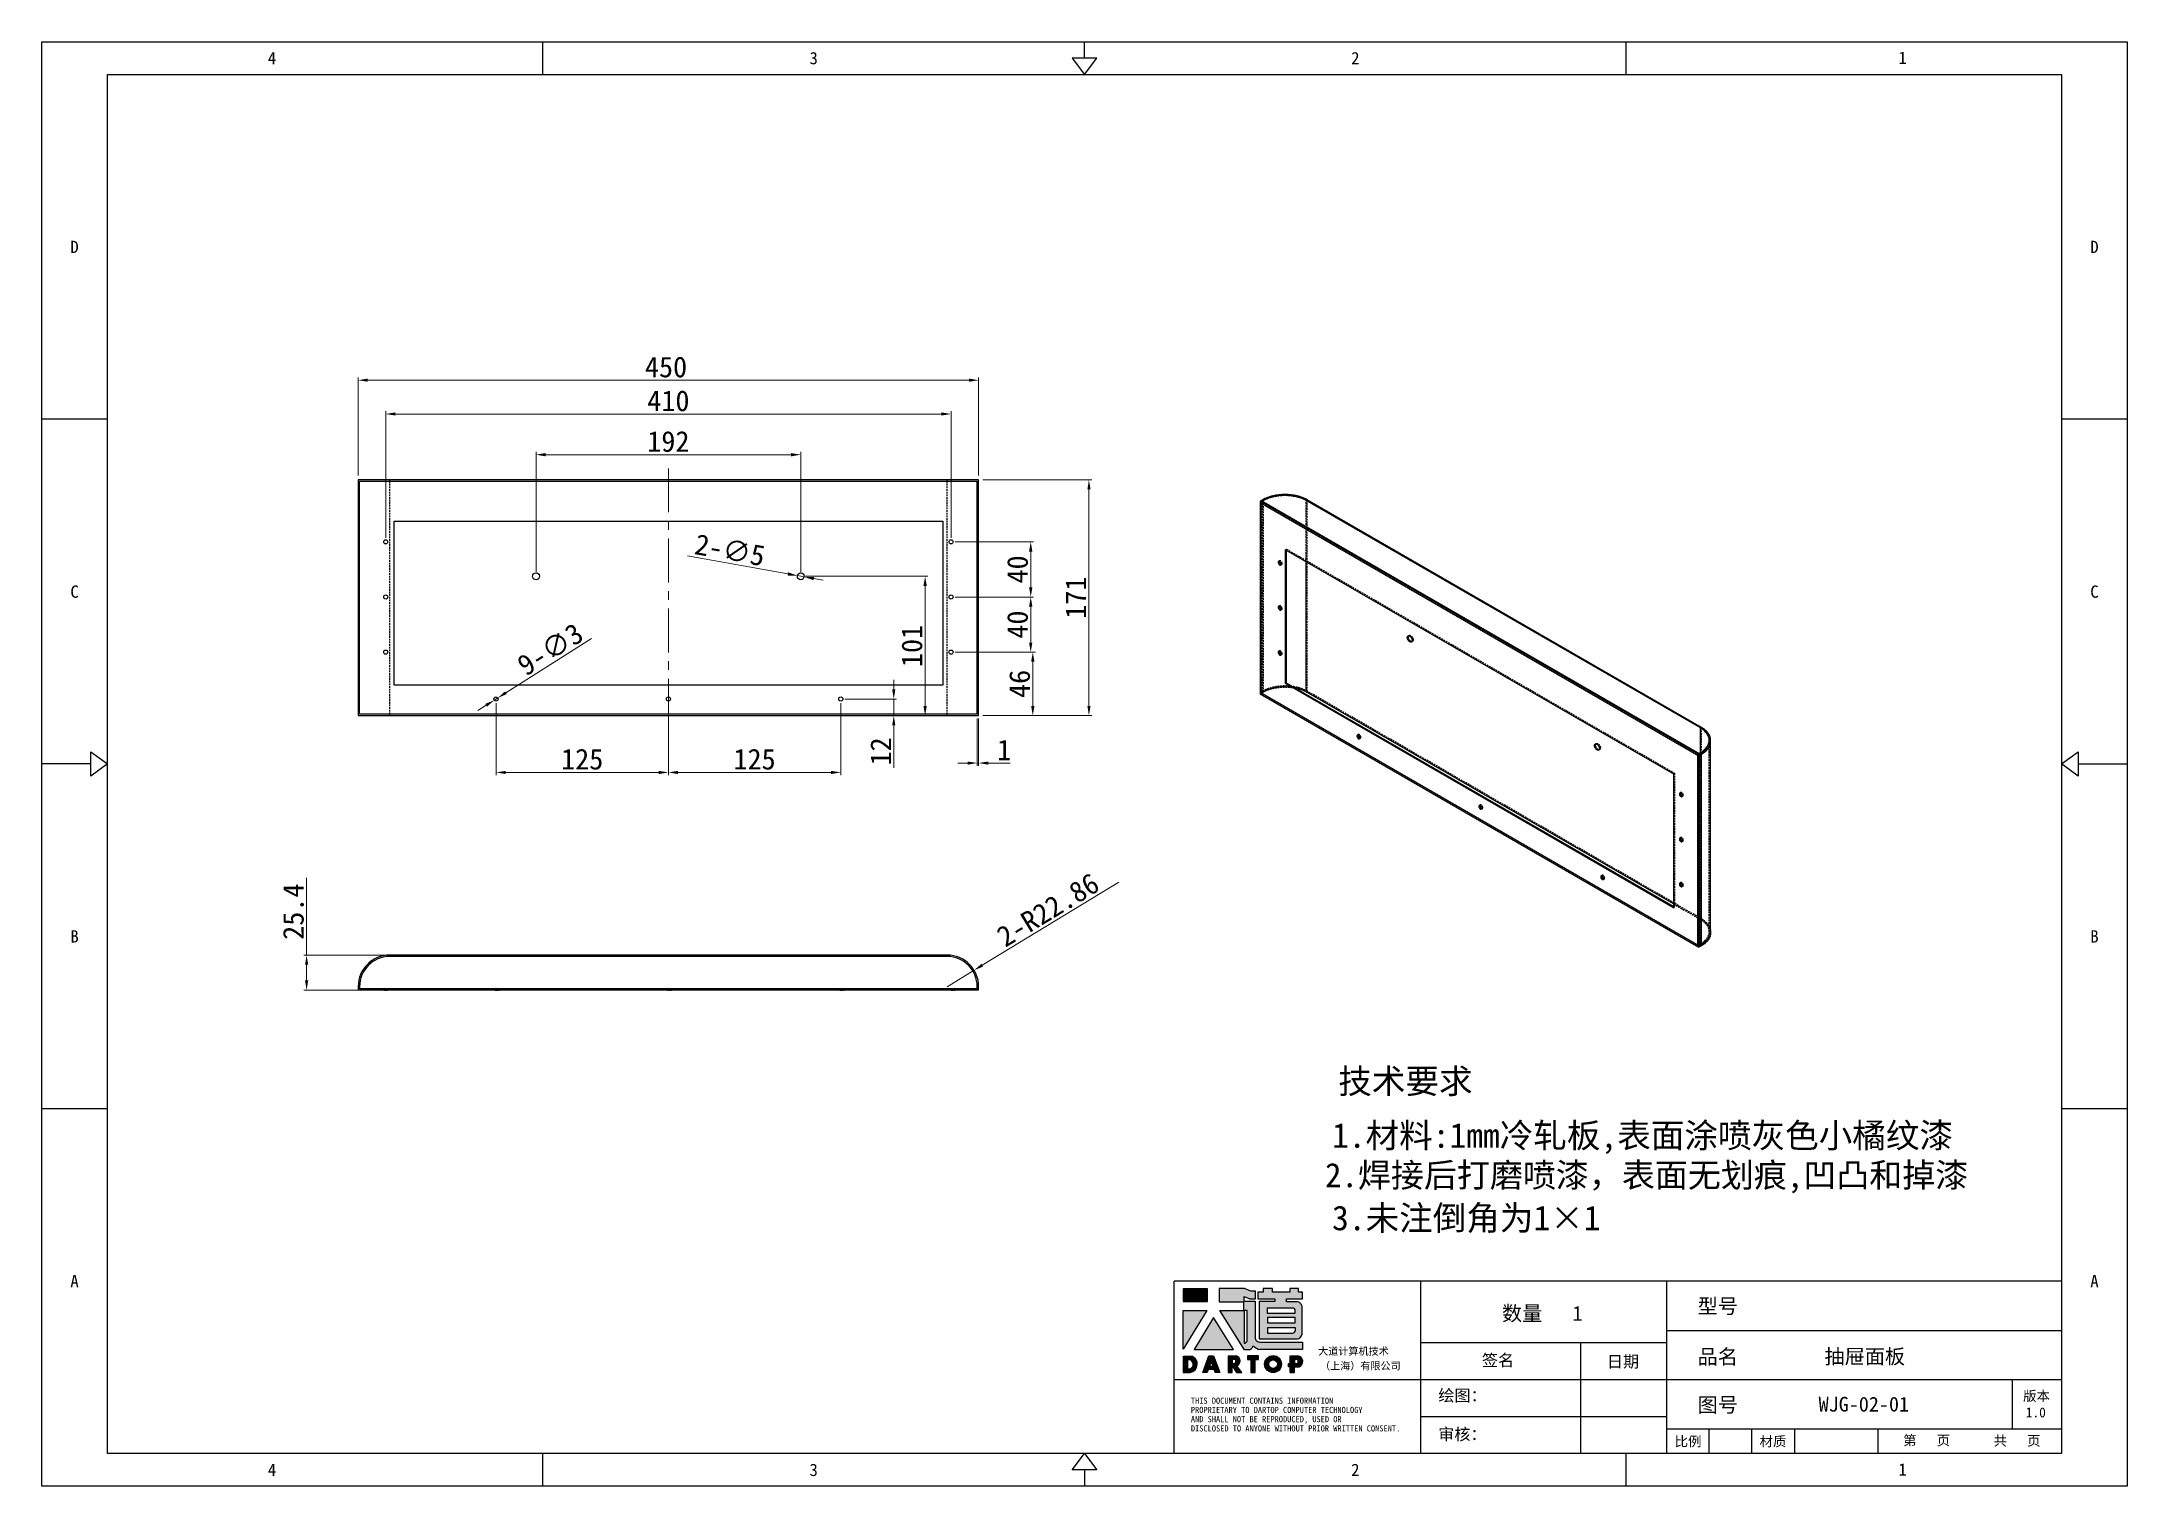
# Model space of a CAD drawing. Header units: millimetres. Extents: x 13106 to 40242, y 18888 to 28426.
# Drawn here: x 28615 to 30127, y 19709 to 20757 of the extents above; entities that cross this region are included whole.
import ezdxf
from ezdxf.enums import TextEntityAlignment as Align

# ---------------------------------------------------------------- set-up
doc = ezdxf.new("R2010")
doc.units = ezdxf.units.MM
doc.header["$PDSIZE"] = -1
doc.linetypes.add('CENTER', pattern=[50.8, 31.75, -6.35, 6.35, -6.35])
doc.linetypes.add('HIDDEN', pattern=[1.905, 1.27, -0.635])
for name, color, linetype in [('02___PRT_ALL_AXES', 7, 'Continuous'), ('4', 7, 'Continuous'), ('DEFAULT_2', 8, 'HIDDEN'), ('print', 30, 'Continuous')]:
    doc.layers.add(name, color=color, linetype=linetype)
doc.layers.add('dim', color=2, linetype='Continuous', lineweight=9)
doc.styles.add('Dartop', font='')
doc.styles.add('hzHT', font='simhei.ttf')
doc.styles.get('Dartop').set_extended_font_data('FangSong_GB2312')
doc.dimstyles.new('3', dxfattribs={"dimtxt": 15, "dimasz": 7, "dimexe": 2, "dimexo": 3, "dimgap": 2, "dimtad": 1, "dimzin": 9, "dimdsep": 46, "dimtxsty": 'Standard', "dimcen": 1, "dimadec": 1, "dimazin": 2, "dimtfac": 0.5, "dimtmove": 0, "dimatfit": 3, "dimfxl": 0, "dimtolj": 1, "dimlwd": 9, "dimlwe": 9, "dimarcsym": 0})

msp = doc.modelspace()

# ---------------------------------------------------------------- texts
at = {"color": 0}
for s, height, style, p in [('4', 8.928, 'Dartop', (28781.718, 20744.694)), ('3', 8.928, 'Dartop', (29174.571, 20744.694)), ('2', 8.928, 'Dartop', (29567.424, 20744.694)), ('1', 8.928, 'Dartop', (29964.346, 20744.977)), ('D', 8.928, 'Dartop', (28638.517, 20607.791)), ('D', 8.928, 'Dartop', (30103.478, 20607.791)), ('C', 8.928, 'Dartop', (28638.517, 20357.793)), ('C', 8.928, 'Dartop', (30103.478, 20357.793)), ('B', 8.928, 'Dartop', (28638.517, 20107.796)), ('B', 8.928, 'Dartop', (30103.478, 20107.796)), ('A', 8.928, 'Dartop', (28638.517, 19857.799)), ('A', 8.928, 'Dartop', (30103.478, 19857.799)), ('型号', 10.7142, 'hzHT', (29830.293, 19839.63)), ('数量   1', 10.7142, 'hzHT', (29702.99, 19834.385)), ('签名', 8.5713, 'hzHT', (29670.904, 19800.345)), ('日期', 8.5713, 'hzHT', (29761.537, 19799.466)), ('品名', 10.7142, 'hzHT', (29830.293, 19802.962)), ('抽屉面板', 10.7142, 'hzHT', (29936.921, 19803.163)), ('图号', 10.7142, 'hzHT', (29830.293, 19768.049)), ('WJG-02-01', 10.7142, 'hzHT', (29936.216, 19768.515)), ('版本', 7.1428, 'hzHT', (30061.468, 19774.519)), ('1.0', 7.1428, 'hzHT', (30060.931, 19762.588)), ('比例', 7.1428, 'hzHT', (29808.741, 19741.542)), ('材质', 7.1428, 'hzHT', (29870.361, 19741.542)), ('第   页', 7.1428, 'hzHT', (29981.754, 19742.283)), ('共   页', 7.1428, 'hzHT', (30047.367, 19742.023)), ('4', 8.928, 'Dartop', (28781.718, 19720.895)), ('3', 8.928, 'Dartop', (29174.571, 19720.895)), ('2', 8.928, 'Dartop', (29567.424, 19720.895)), ('1', 8.928, 'Dartop', (29964.346, 19721.178))]:
    msp.add_text(s, height=height, dxfattribs=dict(at, style=style)).set_placement(p, align=Align.MIDDLE_CENTER)
at = {"color": 0, "style": 'hzHT'}
msp.add_text('技术要求', height=17.857, dxfattribs=at).set_placement((29603.753, 20011.714), align=Align.TOP_CENTER)
for s, height, p in [('1.材料:1mm冷轧板,表面涂喷灰色小橘纹漆 ', 17.85695, (29550.536, 19972.371)), ('2.焊接后打磨喷漆，表面无划痕,凹凸和掉漆', 17.54367, (29545.424, 19943.438)), ('3.未注倒角为1×1', 17.857, (29550.536, 19912.521))]:
    msp.add_text(s, height=height, dxfattribs=at).set_placement(p, align=Align.TOP_LEFT)
for s, height, p in [('THIS DOCUMENT CONTAINS INFORMATION', 4.46424, (29448.148, 19768.827)), ('绘图：', 8.5713, (29627.634, 19770.586)), ('AND SHALL NOT BE REPRODUCED, USED OR', 4.46424, (29448.148, 19755.434)), ('PROPRIETARY TO DARTOP COMPUTER TECHNOLOGY', 4.46424, (29448.148, 19762.13)), ('DISCLOSED TO ANYONE WITHOUT PRIOR WRITTEN CONSENT.', 4.46424, (29448.148, 19748.738)), ('审核：', 8.5713, (29627.528, 19742.458))]:
    msp.add_text(s, height=height, dxfattribs=at).set_placement(p)
at = {"layer": '4', "color": 0, "style": 'hzHT'}
for s, p in [('大道计算机技术', (29540.481, 19804.285)), ('（上海）有限公司', (29541.829, 19793.608))]:
    msp.add_text(s, height=5.3571, dxfattribs=at).set_placement(p)

# ---------------------------------------------------------------- blocks, each defined once
blk = doc.blocks.new('*D210')
at = {"layer": 'Defpoints', "color": 0, "lineweight": 9, "transparency": 16777216}
for p in [(29165.2, 20457.1), (28973.2, 20368.9), (29165.2, 20368.9)]:
    blk.add_point(p, dxfattribs=at)
at = {"layer": 'dim', "color": 0, "lineweight": 9, "transparency": 16777216}
for p, q in [((28973.2, 20371.9), (28973.2, 20459.1)), ((28980.2, 20457.1), (29158.2, 20457.1)), ((29165.2, 20371.9), (29165.2, 20459.1))]:
    blk.add_line(p, q, dxfattribs=at)
for points in [[(28980.2, 20458.3), (28980.2, 20455.9), (28973.2, 20457.1)], [(29158.2, 20458.3), (29158.2, 20455.9), (29165.2, 20457.1)]]:
    blk.add_solid(points, dxfattribs=at)
at = {"layer": 'dim', "color": 0, "lineweight": 9, "transparency": 16777216, "insert": (29069.2, 20466.6), "char_height": 15, "attachment_point": 5}
blk.add_mtext('\\A1;192', dxfattribs=at)
blk = doc.blocks.new('*D211')
at = {"layer": 'Defpoints', "color": 0, "lineweight": 9, "transparency": 16777216}
for p in [(29294.2, 20511.1), (28844.2, 20438.9), (29294.2, 20438.9)]:
    blk.add_point(p, dxfattribs=at)
at = {"layer": 'dim', "color": 0, "lineweight": 9, "transparency": 16777216}
for p, q in [((28844.2, 20441.9), (28844.2, 20513.1)), ((28851.2, 20511.1), (29287.2, 20511.1)), ((29294.2, 20441.9), (29294.2, 20513.1))]:
    blk.add_line(p, q, dxfattribs=at)
for points in [[(28851.2, 20512.3), (28851.2, 20510), (28844.2, 20511.1)], [(29287.2, 20512.3), (29287.2, 20510), (29294.2, 20511.1)]]:
    blk.add_solid(points, dxfattribs=at)
at = {"layer": 'dim', "color": 0, "lineweight": 9, "transparency": 16777216, "insert": (29067.5, 20520.6), "char_height": 15, "attachment_point": 5}
blk.add_mtext('\\A1;450', dxfattribs=at)
blk = doc.blocks.new('*D212')
at = {"layer": 'Defpoints', "color": 0, "lineweight": 9, "transparency": 16777216}
for p in [(28864.2, 20486.6), (28864.2, 20393.9), (29274.2, 20393.9)]:
    blk.add_point(p, dxfattribs=at)
at = {"layer": 'dim', "color": 0, "lineweight": 9, "transparency": 16777216}
for p, q in [((28864.2, 20396.9), (28864.2, 20488.6)), ((29267.2, 20486.6), (28871.2, 20486.6)), ((29274.2, 20396.9), (29274.2, 20488.6))]:
    blk.add_line(p, q, dxfattribs=at)
for points in [[(28871.2, 20487.8), (28871.2, 20485.5), (28864.2, 20486.6)], [(29267.2, 20487.8), (29267.2, 20485.5), (29274.2, 20486.6)]]:
    blk.add_solid(points, dxfattribs=at)
at = {"layer": 'dim', "color": 0, "lineweight": 9, "transparency": 16777216, "insert": (29069.2, 20496.1), "char_height": 15, "attachment_point": 5}
blk.add_mtext('\\A1;410', dxfattribs=at)
blk = doc.blocks.new('*D213')
at = {"layer": 'Defpoints', "color": 0, "lineweight": 9, "transparency": 16777216}
for p in [(29274.2, 20353.9), (29332, 20353.9), (29274.2, 20313.9)]:
    blk.add_point(p, dxfattribs=at)
at = {"layer": 'dim', "color": 0, "lineweight": 9, "transparency": 16777216}
for p, q in [((29277.2, 20353.9), (29334, 20353.9)), ((29332, 20320.9), (29332, 20346.9)), ((29277.2, 20313.9), (29334, 20313.9))]:
    blk.add_line(p, q, dxfattribs=at)
for points in [[(29330.8, 20346.9), (29333.2, 20346.9), (29332, 20353.9)], [(29330.8, 20320.9), (29333.2, 20320.9), (29332, 20313.9)]]:
    blk.add_solid(points, dxfattribs=at)
at = {"layer": 'dim', "color": 0, "lineweight": 9, "transparency": 16777216, "insert": (29322.5, 20333.9), "char_height": 15, "attachment_point": 5, "rotation": 90}
blk.add_mtext('\\A1;40', dxfattribs=at)
blk = doc.blocks.new('*D214')
at = {"layer": 'Defpoints', "color": 0, "lineweight": 9, "transparency": 16777216}
for p in [(29274.2, 20393.9), (29332, 20393.9), (29305.6, 20353.9)]:
    blk.add_point(p, dxfattribs=at)
at = {"layer": 'dim', "color": 0, "lineweight": 9, "transparency": 16777216}
for p, q in [((29277.2, 20393.9), (29334, 20393.9)), ((29332, 20360.9), (29332, 20386.9)), ((29308.6, 20353.9), (29334, 20353.9))]:
    blk.add_line(p, q, dxfattribs=at)
for points in [[(29330.8, 20386.9), (29333.2, 20386.9), (29332, 20393.9)], [(29330.8, 20360.9), (29333.2, 20360.9), (29332, 20353.9)]]:
    blk.add_solid(points, dxfattribs=at)
at = {"layer": 'dim', "color": 0, "lineweight": 9, "transparency": 16777216, "insert": (29322.5, 20373.9), "char_height": 15, "attachment_point": 5, "rotation": 90}
blk.add_mtext('\\A1;40', dxfattribs=at)
blk = doc.blocks.new('*D215')
at = {"layer": 'Defpoints', "color": 0, "lineweight": 9, "transparency": 16777216}
for p in [(29294.2, 20438.9), (29374.2, 20438.9), (29294.2, 20267.9)]:
    blk.add_point(p, dxfattribs=at)
at = {"layer": 'dim', "color": 0, "lineweight": 9, "transparency": 16777216}
for p, q in [((29297.2, 20438.9), (29376.2, 20438.9)), ((29374.2, 20274.9), (29374.2, 20431.9)), ((29297.2, 20267.9), (29376.2, 20267.9))]:
    blk.add_line(p, q, dxfattribs=at)
for points in [[(29373.1, 20431.9), (29375.4, 20431.9), (29374.2, 20438.9)], [(29373.1, 20274.9), (29375.4, 20274.9), (29374.2, 20267.9)]]:
    blk.add_solid(points, dxfattribs=at)
at = {"layer": 'dim', "color": 0, "lineweight": 9, "transparency": 16777216, "insert": (29364.7, 20353.4), "char_height": 15, "attachment_point": 5, "rotation": 90}
blk.add_mtext('\\A1;171', dxfattribs=at)
blk = doc.blocks.new('*D216')
at = {"layer": 'Defpoints', "color": 0, "lineweight": 9, "transparency": 16777216}
for p in [(29194.2, 20279.9), (29194.2, 20267.9), (29232.7, 20267.9)]:
    blk.add_point(p, dxfattribs=at)
at = {"layer": 'dim', "color": 0, "lineweight": 9, "transparency": 16777216}
for p, q in [((29232.7, 20286.9), (29232.7, 20293.9)), ((29197.2, 20279.9), (29234.7, 20279.9)), ((29232.7, 20279.9), (29232.7, 20267.9)), ((29197.2, 20267.9), (29234.7, 20267.9)), ((29232.7, 20260.9), (29232.7, 20229.9))]:
    blk.add_line(p, q, dxfattribs=at)
for points in [[(29231.5, 20286.9), (29233.8, 20286.9), (29232.7, 20279.9)], [(29231.5, 20260.9), (29233.8, 20260.9), (29232.7, 20267.9)]]:
    blk.add_solid(points, dxfattribs=at)
at = {"layer": 'dim', "color": 0, "lineweight": 9, "transparency": 16777216, "insert": (29223.2, 20241.9), "char_height": 15, "attachment_point": 5, "rotation": 90}
blk.add_mtext('\\A1;12', dxfattribs=at)
blk = doc.blocks.new('*D217')
at = {"layer": 'Defpoints', "color": 0, "lineweight": 9, "transparency": 16777216}
for p in [(28944.2, 20279.9), (29069.2, 20279.9), (29069.2, 20226.7)]:
    blk.add_point(p, dxfattribs=at)
at = {"layer": 'dim', "color": 0, "lineweight": 9, "transparency": 16777216}
for p, q in [((28944.2, 20276.9), (28944.2, 20224.7)), ((29069.2, 20276.9), (29069.2, 20224.7)), ((28951.2, 20226.7), (29062.2, 20226.7))]:
    blk.add_line(p, q, dxfattribs=at)
for points in [[(28951.2, 20227.8), (28951.2, 20225.5), (28944.2, 20226.7)], [(29062.2, 20227.8), (29062.2, 20225.5), (29069.2, 20226.7)]]:
    blk.add_solid(points, dxfattribs=at)
at = {"layer": 'dim', "color": 0, "lineweight": 9, "transparency": 16777216, "insert": (29006.7, 20236.2), "char_height": 15, "attachment_point": 5}
blk.add_mtext('\\A1;125', dxfattribs=at)
blk = doc.blocks.new('*D218')
at = {"layer": 'Defpoints', "color": 0, "lineweight": 9, "transparency": 16777216}
for p in [(29194.2, 20279.9), (29069.2, 20250.8), (29194.2, 20226.7)]:
    blk.add_point(p, dxfattribs=at)
at = {"layer": 'dim', "color": 0, "lineweight": 9, "transparency": 16777216}
for p, q in [((29194.2, 20276.9), (29194.2, 20224.7)), ((29069.2, 20247.8), (29069.2, 20224.7)), ((29076.2, 20226.7), (29187.2, 20226.7))]:
    blk.add_line(p, q, dxfattribs=at)
for points in [[(29076.2, 20227.8), (29076.2, 20225.5), (29069.2, 20226.7)], [(29187.2, 20227.8), (29187.2, 20225.5), (29194.2, 20226.7)]]:
    blk.add_solid(points, dxfattribs=at)
at = {"layer": 'dim', "color": 0, "lineweight": 9, "transparency": 16777216, "insert": (29131.7, 20236.2), "char_height": 15, "attachment_point": 5}
blk.add_mtext('\\A1;125', dxfattribs=at)
blk = doc.blocks.new('*D219')
at = {"layer": 'Defpoints', "color": 0, "lineweight": 9, "transparency": 16777216}
for p in [(29312.8, 20313.9), (29303.2, 20267.9), (29333.5, 20267.9)]:
    blk.add_point(p, dxfattribs=at)
at = {"layer": 'dim', "color": 0, "lineweight": 9, "transparency": 16777216}
for p, q in [((29315.8, 20313.9), (29335.5, 20313.9)), ((29333.5, 20306.9), (29333.5, 20274.9)), ((29306.2, 20267.9), (29335.5, 20267.9))]:
    blk.add_line(p, q, dxfattribs=at)
for points in [[(29332.3, 20306.9), (29334.7, 20306.9), (29333.5, 20313.9)], [(29332.3, 20274.9), (29334.7, 20274.9), (29333.5, 20267.9)]]:
    blk.add_solid(points, dxfattribs=at)
at = {"layer": 'dim', "color": 0, "lineweight": 9, "transparency": 16777216, "insert": (29324, 20290.9), "char_height": 15, "attachment_point": 5, "rotation": 90}
blk.add_mtext('\\A1;46', dxfattribs=at)
blk = doc.blocks.new('*D220')
at = {"layer": 'Defpoints', "color": 0, "lineweight": 9, "transparency": 16777216}
for p in [(29165.2, 20368.9), (29165.2, 20267.9), (29255.4, 20267.9)]:
    blk.add_point(p, dxfattribs=at)
at = {"layer": 'dim', "color": 0, "lineweight": 9, "transparency": 16777216}
for p, q in [((29168.2, 20368.9), (29257.4, 20368.9)), ((29255.4, 20361.9), (29255.4, 20274.9)), ((29168.2, 20267.9), (29257.4, 20267.9))]:
    blk.add_line(p, q, dxfattribs=at)
for points in [[(29254.2, 20361.9), (29256.6, 20361.9), (29255.4, 20368.9)], [(29254.2, 20274.9), (29256.6, 20274.9), (29255.4, 20267.9)]]:
    blk.add_solid(points, dxfattribs=at)
at = {"layer": 'dim', "color": 0, "lineweight": 9, "transparency": 16777216, "insert": (29245.9, 20318.4), "char_height": 15, "attachment_point": 5, "rotation": 90}
blk.add_mtext('\\A1;101', dxfattribs=at)
blk = doc.blocks.new('*D221')
at = {"layer": 'Defpoints', "color": 0, "lineweight": 9, "transparency": 16777216}
for p in [(29162.8, 20369.4), (29167.7, 20368.5)]:
    blk.add_point(p, dxfattribs=at)
at = {"layer": 'dim', "color": 0, "lineweight": 9, "transparency": 16777216}
for p, q in [((29083.1, 20383.7), (29155.9, 20370.6)), ((29167.7, 20368.5), (29162.8, 20369.4)), ((29174.6, 20367.2), (29181.5, 20366))]:
    blk.add_line(p, q, dxfattribs=at)
for points in [[(29156.1, 20371.8), (29155.7, 20369.5), (29162.8, 20369.4)], [(29174.8, 20368.4), (29174.4, 20366.1), (29167.7, 20368.5)]]:
    blk.add_solid(points, dxfattribs=at)
at = {"layer": 'dim', "color": 0, "lineweight": 9, "transparency": 16777216, "insert": (29113.8, 20387.9), "char_height": 15, "attachment_point": 5, "rotation": 349.7772}
blk.add_mtext('\\A1;2-∅5', dxfattribs=at)
blk = doc.blocks.new('*D222')
at = {"layer": 'Defpoints', "color": 0, "lineweight": 9, "transparency": 16777216}
for p in [(28943, 20279.1), (28945.5, 20280.7)]:
    blk.add_point(p, dxfattribs=at)
at = {"layer": 'dim', "color": 0, "lineweight": 9, "transparency": 16777216}
for p, q in [((29013.5, 20323.8), (28951.4, 20284.5)), ((28937, 20275.4), (28931.1, 20271.6)), ((28943, 20279.1), (28945.5, 20280.7))]:
    blk.add_line(p, q, dxfattribs=at)
for points in [[(28950.8, 20285.5), (28952, 20283.5), (28945.5, 20280.7)], [(28936.4, 20276.4), (28937.7, 20274.4), (28943, 20279.1)]]:
    blk.add_solid(points, dxfattribs=at)
at = {"layer": 'dim', "color": 0, "lineweight": 9, "transparency": 16777216, "insert": (28983.5, 20316), "char_height": 15, "attachment_point": 5, "rotation": 32.3265}
blk.add_mtext('\\A1;9-∅3', dxfattribs=at)
blk = doc.blocks.new('*D223')
at = {"layer": 'Defpoints', "color": 0, "lineweight": 9, "transparency": 16777216}
for p in [(29290.9, 20083.2), (29271.4, 20071.3)]:
    blk.add_point(p, dxfattribs=at)
at = {"layer": 'dim', "color": 0, "lineweight": 9, "transparency": 16777216}
for p, q in [((29396, 20147.2), (29296.9, 20086.9)), ((29271.4, 20071.3), (29290.9, 20083.2))]:
    blk.add_line(p, q, dxfattribs=at)
blk.add_solid([(29296.3, 20087.9), (29297.5, 20085.9), (29290.9, 20083.2)], dxfattribs=at)
at = {"layer": 'dim', "color": 0, "lineweight": 9, "transparency": 16777216, "insert": (29344.5, 20127), "char_height": 15, "attachment_point": 5, "rotation": 31.3334}
blk.add_mtext('\\A1;2-R22.86', dxfattribs=at)
blk = doc.blocks.new('dadao')
for p, q in [((48, 19.2), (44.9, 10.4)), ((44.9, 10.4), (51.2, 10.4)), ((51.2, 10.4), (48, 19.2))]:
    blk.add_line(p, q)
for points in [[(41.8, 121.6), (41.8, 143.7), (-0.4, 143.7), (-0.4, 121.6), (41.8, 121.6)], [(104.8, 122), (104.8, 130.3), (114.1, 126.3), (124.2, 126.3), (124.2, 139.6), (115.9, 139.6), (105.1, 143.9), (61.5, 143.9)], [(61.7, 144), (61.7, 121.3), (103.9, 121.3)], [(113.4, 38.7), (105.1, 38.7), (63, 106.5), (103.9, 106.5), (103.9, 120.9), (103.9, 121.3)], [(109.7, 53.6), (109.7, 106.2), (104.3, 106.2), (104.3, 50.4), (106.6, 50.4)], [(144.6, 94.4), (144.6, 84.8), (192, 84.8), (192, 94.1), (144.9, 94.1)], [(120.2, 45), (119.5, 45), (119.5, 44.6)], [(0, 28), (0, 0), (11.8, 0)], [(0.1, 28), (14, 28)], [(7.1, 21.8), (7.1, 6.1), (12, 6.1)], [(7.1, 21.8), (11.4, 21.8)], [(76.8, 28.2), (76.8, 0), (84.1, 0), (84.1, 11.1), (91.6, -0.1), (100.3, -0.1), (91.7, 11.1)], [(76.8, 28.2), (90.6, 28.2)], [(84, 22.7), (84, 15.3), (87.2, 15.3)], [(84, 22.7), (87.3, 22.7)], [(183.7, 0), (183.7, 9.6), (180.6, 9.6), (180.6, 14.9), (183.8, 14.9), (183.8, 28.1), (196.1, 28.1), (196.5, 28.1)], [(183.7, 0), (190.9, 0), (190.9, 9.6), (198.8, 9.6)], [(194.9, 22.3), (190.8, 22.3), (190.8, 15), (194.4, 15)]]:
    blk.add_lwpolyline(points)
blk.add_lwpolyline([(137.1, 144.2), (137.1, 137.9), (128.3, 137.9), (128.3, 126.5), (157.3, 126.5), (157.3, 121.5), (130.3, 121.5), (130.3, 57.5), (194.4, 57.5, 0.414214), (204.4, 67.5), (204.4, 111.3, 0.414214), (194.4, 121.3), (177.5, 121.3), (177.5, 126.3), (204.7, 126.3), (204.7, 137.7), (198.2, 137.7), (198.2, 143.9), (183.3, 143.9), (183.3, 138), (153, 138), (153, 144.2), (137.1, 144.2)], format="xyb", close=True)
for points in [[(104.8, 122), (123.4, 122), (123.4, 60, 0.414214), (131.4, 52), (204.8, 52), (204.8, 39.1), (131.7, 39.1)], [(144.3, 110.8), (144.3, 101.8), (192.3, 101.8), (192.3, 105.5, 0.414214), (187.3, 110.5), (144.3, 110.5)], [(144.6, 77), (144.6, 67.5), (187.6, 67.5, 0.414214), (192.6, 72.5), (192.6, 76.4), (144.6, 76.4)]]:
    blk.add_lwpolyline(points, format="xyb")
for points in [[(-0.3, 106.2), (40.4, 106.2), (-0.3, 39.7), (-0.3, 106.2)], [(51.7, 94.1), (18.4, 39.3), (86.2, 39.3)], [(43.8, 28.2), (51.8, 28.2), (62.6, -0.1), (55, -0.1), (53.2, 5), (42.9, 5), (41.1, 0), (33.6, 0)], [(110, 28.1), (110, 21.9), (116, 21.9), (116, -0.1), (123.2, -0.1), (123.2, 22), (129.2, 22), (129.2, 28.1), (110, 28.1)]]:
    blk.add_lwpolyline(points, close=True)
for radius in [14.5, 7.44]:
    blk.add_circle((154.2, 14.2), radius)
for centre, radius, start, end in [((99.2, 60.7), 12.6, 305.6399, 325.969), ((111.6, 46.7), 8.19, 282.9811, 347.6627), ((136, 61.7), 22.9, 226.7358, 259.3209), ((8.5, 13.9), 8.49, 294.2143, 69.7177), ((9.6, 14.2), 14.4, 278.6604, 72.3203), ((86.4, 19), 3.8, 282.527, 76.7196), ((88.6, 19.4), 8.95, 290.6073, 77.2124), ((193.7, 18.7), 3.8, 280.9891, 72.5513), ((195.7, 18.6), 9.51, 288.8959, 85.2442)]:
    blk.add_arc(centre, radius, start, end)
blk = doc.blocks.new('*D224')
at = {"layer": 'Defpoints', "color": 0, "lineweight": 9, "transparency": 16777216}
for p in [(28806.8, 20094.2), (29007.4, 20094.2), (29002.7, 20068.8)]:
    blk.add_point(p, dxfattribs=at)
at = {"layer": 'dim', "color": 0, "lineweight": 9, "transparency": 16777216}
for p, q in [((28806.8, 20094.2), (28806.8, 20150.2)), ((29004.4, 20094.2), (28804.8, 20094.2)), ((28806.8, 20075.8), (28806.8, 20087.2)), ((28999.7, 20068.8), (28804.8, 20068.8))]:
    blk.add_line(p, q, dxfattribs=at)
for points in [[(28805.7, 20087.2), (28808, 20087.2), (28806.8, 20094.2)], [(28805.7, 20075.8), (28808, 20075.8), (28806.8, 20068.8)]]:
    blk.add_solid(points, dxfattribs=at)
at = {"layer": 'dim', "color": 0, "lineweight": 9, "transparency": 16777216, "insert": (28797.3, 20125.7), "char_height": 15, "attachment_point": 5, "rotation": 90}
blk.add_mtext('\\A1;25.4', dxfattribs=at)
blk = doc.blocks.new('*D291')
at = {"layer": 'Defpoints', "color": 0, "lineweight": 9, "transparency": 16777216}
for p in [(29293.2, 20268.9), (29294.2, 20268.9), (29294.2, 20233.5)]:
    blk.add_point(p, dxfattribs=at)
at = {"layer": 'dim', "color": 0, "lineweight": 9, "transparency": 16777216}
for p, q in [((29293.2, 20265.9), (29293.2, 20231.5)), ((29294.2, 20265.9), (29294.2, 20231.5)), ((29286.2, 20233.5), (29279.2, 20233.5)), ((29293.2, 20233.5), (29294.2, 20233.5)), ((29301.2, 20233.5), (29317.2, 20233.5))]:
    blk.add_line(p, q, dxfattribs=at)
for points in [[(29286.2, 20234.6), (29286.2, 20232.3), (29293.2, 20233.5)], [(29301.2, 20234.6), (29301.2, 20232.3), (29294.2, 20233.5)]]:
    blk.add_solid(points, dxfattribs=at)
at = {"layer": 'dim', "color": 0, "lineweight": 9, "transparency": 16777216, "insert": (29312.7, 20243), "char_height": 15, "attachment_point": 5}
blk.add_mtext('\\A1;1', dxfattribs=at)

# ---------------------------------------------------------------- dimensions: what is measured, and where the dimension line sits
at = {"layer": 'dim', "lineweight": 9}
dim = msp.add_linear_dim(base=(29294.23, 20511.142), p1=(28844.23, 20438.928), p2=(29294.23, 20438.928), dimstyle='3', dxfattribs=at)
dim.commit()
dim.dimension.update_dxf_attribs({"geometry": '*D211', "text_midpoint": (29067.452, 20511.142), "dimtype": 160})
for base, p1, p2, picture, middle in [((28864.23, 20486.624), (29274.23, 20393.928), (28864.23, 20393.928), '*D212', (29069.23, 20496.124)), ((29165.23, 20457.11), (28973.23, 20368.928), (29165.23, 20368.928), '*D210', (29069.23, 20466.61)), ((29069.23, 20226.669), (28944.23, 20279.928), (29069.23, 20279.928), '*D217', (29006.73, 20236.169)), ((29194.23, 20226.669), (29069.23, 20250.798), (29194.23, 20279.928), '*D218', (29131.73, 20236.169)), ((29294.23, 20233.48), (29293.23, 20268.928), (29294.23, 20268.928), '*D291', (29312.73, 20242.98))]:
    dim = msp.add_linear_dim(base=base, p1=p1, p2=p2, dimstyle='3', dxfattribs=at)
    dim.commit()
    dim.dimension.update_dxf_attribs({"geometry": picture, "text_midpoint": middle})
for base, p1, p2, picture, middle in [((29374.222, 20438.928), (29294.23, 20267.928), (29294.23, 20438.928), '*D215', (29364.722, 20353.428)), ((29331.999, 20393.928), (29305.614, 20353.928), (29274.23, 20393.928), '*D214', (29322.499, 20373.928)), ((29331.999, 20353.928), (29274.23, 20313.928), (29274.23, 20353.928), '*D213', (29322.499, 20333.928)), ((29333.499, 20267.928), (29312.808, 20313.928), (29303.228, 20267.928), '*D219', (29323.999, 20290.928)), ((28806.835, 20094.197), (29002.685, 20068.797), (29007.444, 20094.197), '*D224', (28797.335, 20125.697))]:
    dim = msp.add_linear_dim(base=base, p1=p1, p2=p2, angle=90, dimstyle='3', dxfattribs=at)
    dim.commit()
    dim.dimension.update_dxf_attribs({"geometry": picture, "text_midpoint": middle})
for p1, p2, text, picture, middle in [((29167.69, 20368.484), (29162.769, 20369.372), '2-<>', '*D221', (29112.131, 20378.504)), ((28942.962, 20279.126), (28945.497, 20280.73), '9-<>', '*D222', (28988.592, 20308.001))]:
    dim = msp.add_diameter_dim_2p(p1=p1, p2=p2, text=text, dimstyle='3', dxfattribs=at)
    dim.commit()
    dim.dimension.update_dxf_attribs({"geometry": picture, "text_midpoint": middle, "dimtype": 163})
for base, p1, p2, picture, middle in [((29255.416, 20267.928), (29165.23, 20368.928), (29165.23, 20267.928), '*D220', (29255.416, 20318.428)), ((29232.68, 20267.928), (29194.23, 20279.928), (29194.23, 20267.928), '*D216', (29232.68, 20241.928))]:
    dim = msp.add_linear_dim(base=base, p1=p1, p2=p2, angle=90, dimstyle='3', dxfattribs=at)
    dim.commit()
    dim.dimension.update_dxf_attribs({"geometry": picture, "text_midpoint": middle, "dimtype": 160})
dim = msp.add_radius_dim(center=(29271.37, 20071.337), mpoint=(29290.896, 20083.224), text='2-<>', dimstyle='3', dxfattribs=at)
dim.commit()
dim.dimension.update_dxf_attribs({"geometry": '*D223', "text_midpoint": (29349.405, 20118.846)})

# ---------------------------------------------------------------- hatches: boundary and pattern name
for points in [[(29460.303, 19852.269), (29442.494, 19852.269), (29442.494, 19842.965), (29460.303, 19842.965)], [(29459.73, 19836.455), (29442.542, 19836.455), (29442.542, 19808.391)], [(29464.494, 19831.362), (29450.444, 19808.205), (29479.054, 19808.205)], [(29497.22, 19803.466), (29489.09, 19803.466), (29489.09, 19800.887), (29491.626, 19800.887), (29491.626, 19791.591), (29494.664, 19791.591), (29494.664, 19800.893), (29497.22, 19800.893)]]:
    msp.add_hatch(color=0).paths.add_polyline_path(points)
h = msp.add_hatch(color=0)
h.paths.add_polyline_path([(29486.917, 19846.615), (29490.848, 19844.917), (29495.097, 19844.917), (29495.097, 19850.541), (29491.591, 19850.541), (29487.023, 19852.345), (29468.718, 19852.345), (29468.718, 19842.833), (29486.529, 19842.833), (29486.529, 19842.641), (29486.529, 19836.561), (29469.258, 19836.561), (29487.022, 19807.972), (29490.54, 19807.972, 0.27937482), (29493.108, 19810.469), (29493.108, 19810.601), (29493.418, 19810.601, 0.14314537), (29498.261, 19808.136), (29529.13, 19808.136), (29529.13, 19813.558), (29498.13, 19813.558, -0.41421356), (29494.753, 19816.935), (29494.753, 19843.133), (29486.917, 19843.133)])
h.paths.add_polyline_path([(29486.708, 19836.44), (29488.972, 19836.439), (29488.972, 19814.25, -0.08893574), (29487.66, 19812.901), (29486.7, 19812.901)], flags=16)
h = msp.add_hatch(color=0)
h.paths.add_polyline_path([(29529.077, 19849.753), (29526.33, 19849.753), (29526.33, 19852.366), (29520.053, 19852.366), (29520.053, 19849.884), (29507.236, 19849.884), (29507.236, 19852.497), (29500.523, 19852.497), (29500.523, 19849.836), (29496.814, 19849.836), (29496.814, 19845.019), (29509.054, 19845.019), (29509.054, 19842.889), (29497.649, 19842.889), (29497.649, 19815.917), (29524.725, 19815.917, 0.41421356), (29528.946, 19820.137), (29528.946, 19838.608, 0.41421356), (29524.725, 19842.829), (29517.567, 19842.829), (29517.567, 19844.919), (29529.077, 19844.919)])
h.paths.add_polyline_path([(29521.735, 19838.257, -0.41421356), (29523.845, 19836.146), (29523.845, 19834.599), (29503.574, 19834.599), (29503.574, 19838.257)], flags=16)
h.paths.add_polyline_path([(29523.714, 19831.332), (29523.714, 19827.413), (29503.705, 19827.413), (29503.705, 19831.332)], flags=16)
h.paths.add_polyline_path([(29523.976, 19823.886), (29523.976, 19822.208, -0.41421356), (29521.865, 19820.097), (29503.705, 19820.097), (29503.705, 19823.886)], flags=16)
h = msp.add_hatch(color=0)
h.paths.add_polyline_path([(29448.565, 19803.424), (29442.668, 19803.424), (29442.668, 19791.626), (29447.634, 19791.626, 0.79301591)])
h.paths.add_polyline_path([(29447.722, 19794.21), (29445.66, 19794.21), (29445.66, 19800.84), (29447.494, 19800.84, -0.67136089)], flags=16)
h = msp.add_hatch(color=0)
h.paths.add_polyline_path([(29464.539, 19803.521), (29461.174, 19803.521), (29456.846, 19791.614), (29460.034, 19791.614), (29460.784, 19793.724), (29465.102, 19793.724), (29465.868, 19791.588), (29469.081, 19791.588)])
h.paths.add_polyline_path([(29464.277, 19795.999), (29461.601, 19795.999), (29462.915, 19799.74)], flags=16)
h = msp.add_hatch(color=0)
h.paths.add_polyline_path([(29480.896, 19803.513), (29475.096, 19803.513), (29475.096, 19791.607), (29478.161, 19791.607), (29478.161, 19796.327), (29481.311, 19791.565), (29485.014, 19791.565), (29481.389, 19796.297, 0.74405494)])
h.paths.add_polyline_path([(29478.133, 19798.089), (29478.133, 19801.216), (29479.503, 19801.216, -0.79680897), (29479.482, 19798.089)], flags=16)
h = msp.add_hatch(color=0)
h.paths.add_polyline_path([(29501.641, 19797.603, 1), (29513.866, 19797.603, 1)])
h.paths.add_polyline_path([(29510.893, 19797.603, -1), (29504.613, 19797.603, -1)], flags=16)
h = msp.add_hatch(color=0)
h.paths.add_polyline_path([(29525.591, 19803.484), (29525.416, 19803.484), (29520.246, 19803.484), (29520.246, 19797.928), (29518.874, 19797.928), (29518.874, 19795.673), (29520.224, 19795.673), (29520.224, 19791.628), (29523.242, 19791.628), (29523.242, 19795.689), (29526.558, 19795.689, 0.81230381)])
h.paths.add_polyline_path([(29523.197, 19797.944), (29523.197, 19801.051), (29524.915, 19801.051, -0.77821343), (29524.739, 19797.944)], flags=16)

# ---------------------------------------------------------------- linework, layer by layer
at = {"color": 0}
for p, q in [((28978.144, 20732.789), (28978.144, 20756.599)), ((29370.997, 20744.694), (29370.997, 20756.599)), ((29763.85, 20732.789), (29763.85, 20756.599)), ((28662.326, 19732.8), (28662.326, 20732.789)), ((28662.326, 20732.789), (30079.669, 20732.789)), ((30079.669, 20732.789), (30079.669, 19732.8)), ((28662.326, 20482.792), (28614.707, 20482.792)), ((30127.287, 20482.792), (30079.669, 20482.792)), ((28650.421, 20232.795), (28614.707, 20232.795)), ((30091.573, 20232.795), (30127.287, 20232.795)), ((28662.326, 19982.797), (28614.707, 19982.797)), ((30127.287, 19982.797), (30079.669, 19982.797)), ((30079.669, 19857.799), (29436.096, 19857.799)), ((29436.096, 19732.8), (29436.096, 19857.799)), ((29614.665, 19857.799), (29614.665, 19732.8)), ((29793.235, 19732.8), (29793.235, 19857.799)), ((29793.235, 19822.085), (30079.669, 19822.085)), ((29614.665, 19813.156), (29793.235, 19813.156)), ((29730.735, 19813.156), (29730.735, 19732.8)), ((29436.096, 19786.371), (29614.665, 19786.371)), ((29614.665, 19786.371), (30079.669, 19786.371)), ((30043.955, 19750.657), (30043.955, 19786.371)), ((29614.665, 19759.585), (29793.235, 19759.585)), ((29793.235, 19750.657), (30079.669, 19750.657)), ((29824.1, 19732.8), (29824.1, 19750.657)), ((29854.965, 19732.8), (29854.965, 19750.657)), ((29886.084, 19732.8), (29886.084, 19750.657)), ((29946.724, 19732.8), (29946.724, 19750.657)), ((30079.669, 19732.8), (28662.326, 19732.8)), ((28978.144, 19708.991), (28978.144, 19732.8)), ((29763.85, 19708.991), (29763.85, 19732.8)), ((29370.997, 19720.895), (29370.997, 19708.991))]:
    msp.add_line(p, q, dxfattribs=at)
at = {"color": 3, "linetype": 'Continuous'}
for p, q in [((28844.23, 20438.928), (28844.23, 20267.928)), ((29294.23, 20438.928), (28844.23, 20438.928)), ((29294.23, 20267.928), (29294.23, 20438.928)), ((29500.204, 20424.373), (29498.408, 20423.336)), ((29498.408, 20423.336), (29498.408, 20283.714)), ((29816.607, 20239.627), (29498.408, 20423.336)), ((29818.403, 20259.329), (29532.533, 20424.373)), ((28870.23, 20289.928), (28870.23, 20408.928)), ((28870.23, 20408.928), (29268.23, 20408.928)), ((29268.23, 20408.928), (29268.23, 20289.928)), ((29516.793, 20291.063), (29516.793, 20388.226)), ((29516.793, 20388.226), (29798.222, 20225.747)), ((29268.23, 20289.928), (28870.23, 20289.928)), ((29816.607, 20100.822), (29498.408, 20284.53)), ((29498.408, 20283.714), (29816.607, 20100.005)), ((29798.222, 20128.583), (29516.793, 20291.063)), ((29293.23, 20268.928), (28845.23, 20268.928)), ((28844.23, 20267.928), (29294.23, 20267.928)), ((29816.607, 20239.627), (29818.403, 20240.664)), ((29816.607, 20100.005), (29816.607, 20239.627)), ((29818.403, 20101.859), (29818.403, 20240.664)), ((29825.056, 20249.189), (29825.057, 20249.2)), ((29825.099, 20111.191), (29825.099, 20249.997)), ((29798.222, 20225.747), (29798.222, 20128.583)), ((29825.057, 20110.394), (29825.056, 20110.384)), ((29271.37, 20094.197), (28867.09, 20094.197)), ((29818.403, 20101.859), (29816.607, 20100.822)), ((28844.23, 20071.337), (28844.23, 20068.797)), ((29294.23, 20068.797), (28844.23, 20068.797)), ((29294.23, 20068.797), (29294.23, 20071.337))]:
    msp.add_line(p, q, dxfattribs=at)
at = {"color": 7, "linetype": 'Continuous'}
for p, q in [((28845.23, 20268.928), (28845.23, 20437.928)), ((28845.23, 20437.928), (29293.23, 20437.928)), ((29293.23, 20268.928), (29293.23, 20437.928)), ((29498.408, 20422.519), (29816.607, 20238.811)), ((29817.314, 20240.036), (29499.115, 20423.744)), ((29499.822, 20423.336), (29499.115, 20422.928)), ((29499.115, 20284.122), (29499.115, 20422.928)), ((29500.204, 20424.373), (29500.911, 20423.964)), ((29817.696, 20258.921), (29531.826, 20423.965)), ((29517.5, 20291.471), (29517.5, 20387.818)), ((29531.826, 20285.159), (29531.826, 20379.547)), ((29500.911, 20285.159), (29499.115, 20284.122)), ((29516.793, 20291.063), (29517.5, 20291.471)), ((29798.222, 20129.399), (29517.5, 20291.471)), ((29798.222, 20131.358), (29531.826, 20285.159)), ((29818.403, 20259.329), (29817.696, 20258.921)), ((29817.696, 20241.073), (29817.696, 20258.921)), ((29815.9, 20240.036), (29817.696, 20241.073)), ((29815.9, 20101.23), (29815.9, 20240.036)), ((29816.607, 20238.811), (29818.403, 20239.848)), ((29817.314, 20100.414), (29817.314, 20240.036)), ((29818.403, 20240.664), (29817.696, 20241.073)), ((29825.099, 20111.191), (29825.099, 20110.375)), ((28867.09, 20094.197), (28867.09, 20093.197)), ((29271.37, 20093.197), (28867.09, 20093.197)), ((29271.37, 20094.197), (29271.37, 20093.197)), ((29818.403, 20101.042), (29816.607, 20100.005)), ((29818.403, 20101.859), (29818.403, 20101.042)), ((28844.23, 20071.337), (28845.23, 20071.337)), ((29294.23, 20069.797), (28844.23, 20069.797)), ((28845.23, 20071.337), (28845.23, 20068.797)), ((29294.23, 20071.337), (29293.23, 20071.337)), ((29293.23, 20068.797), (29293.23, 20071.337))]:
    msp.add_line(p, q, dxfattribs=at)
at = {"color": 0}
for points in [[(29370.997, 20732.789), (29379.926, 20744.694), (29362.069, 20744.694), (29370.997, 20732.789)], [(28662.326, 20232.795), (28650.421, 20223.866), (28650.421, 20241.723), (28662.326, 20232.795)], [(30079.669, 20232.795), (30091.573, 20241.723), (30091.573, 20223.866), (30079.669, 20232.795)], [(29370.997, 19732.8), (29379.926, 19720.895), (29362.069, 19720.895), (29370.997, 19732.8)]]:
    msp.add_lwpolyline(points, close=True, dxfattribs=at)
at = {"color": 3, "linetype": 'Continuous'}
for centre, radius, start, end in [((29817.446, 20249.998), 7.653, 354.016812, 359.993443), ((29817.446, 20111.192), 7.653, 354.016812, 359.993443), ((28867.09, 20071.337), 22.86, 90, 180), ((29271.37, 20071.337), 22.86, 0, 90)]:
    msp.add_arc(centre, radius, start, end, dxfattribs=at)
at = {"color": 7, "linetype": 'Continuous'}
for centre, start, end in [((28867.09, 20071.337), 90, 180), ((29271.37, 20071.337), 0, 90)]:
    msp.add_arc(centre, 21.86, start, end, dxfattribs=at)
at = {"color": 3, "linetype": 'Continuous'}
for points, knots in [([(29532.533, 20424.373), (29531.426, 20425.012), (29529.006, 20426.138), (29525.066, 20427.336), (29520.8, 20428.073), (29516.368, 20428.322), (29511.937, 20428.073), (29507.671, 20427.336), (29503.73, 20426.138), (29501.31, 20425.012), (29500.204, 20424.373)], [0, 0, 0, 0, 0.11415582, 0.23732605, 0.36697594, 0.50000052, 0.63302503, 0.7626747, 0.8858446, 1, 1, 1, 1]), ([(29825.099, 20249.997), (29825.099, 20250.867), (29824.777, 20252.683), (29823.401, 20255.21), (29821.227, 20257.497), (29819.407, 20258.75), (29818.403, 20259.329)], [0, 0, 0, 0, 0.2177708, 0.45094917, 0.7101957, 1, 1, 1, 1]), ([(29818.403, 20240.664), (29819.333, 20241.201), (29821.03, 20242.355), (29823.108, 20244.434), (29824.517, 20246.721), (29824.97, 20248.381), (29825.056, 20249.189)], [0, 0, 0, 0, 0.28758516, 0.54719307, 0.78201306, 1, 1, 1, 1]), ([(29818.403, 20101.859), (29819.333, 20102.395), (29821.03, 20103.55), (29823.108, 20105.629), (29824.517, 20107.916), (29824.97, 20109.575), (29825.056, 20110.384)], [0, 0, 0, 0, 0.28758516, 0.54719307, 0.78201306, 1, 1, 1, 1]), ([(29820.234, 20103.052), (29820.091, 20102.946), (29819.498, 20102.523), (29818.88, 20102.134), (29818.403, 20101.859)], [0, 0, 0, 0, 0.2441064, 1, 1, 1, 1]), ([(29821.802, 20104.364), (29821.682, 20104.249), (29821.181, 20103.786), (29820.649, 20103.358), (29820.234, 20103.052)], [0, 0, 0, 0, 0.24363145, 1, 1, 1, 1]), ([(29823.085, 20105.775), (29822.99, 20105.653), (29822.589, 20105.159), (29822.15, 20104.696), (29821.802, 20104.364)], [0, 0, 0, 0, 0.24364048, 1, 1, 1, 1]), ([(29824.064, 20107.265), (29823.995, 20107.137), (29823.701, 20106.62), (29823.361, 20106.129), (29823.085, 20105.775)], [0, 0, 0, 0, 0.24422305, 1, 1, 1, 1]), ([(29824.724, 20108.812), (29824.683, 20108.681), (29824.5, 20108.15), (29824.265, 20107.638), (29824.064, 20107.265)], [0, 0, 0, 0, 0.24558846, 1, 1, 1, 1]), ([(29825.056, 20110.384), (29825.042, 20110.252), (29824.972, 20109.721), (29824.846, 20109.197), (29824.724, 20108.812)], [0, 0, 0, 0, 0.24774799, 1, 1, 1, 1])]:
    msp.add_open_spline(points, degree=3, knots=knots, dxfattribs=at)
at = {"color": 7, "linetype": 'Continuous'}
for points, knots in [([(29531.826, 20285.159), (29530.544, 20285.899), (29527.701, 20287.161), (29524.698, 20287.943), (29523.114, 20288.24)], [0, 0, 0, 0, 0.47865049, 1, 1, 1, 1]), ([(29824.099, 20249.997), (29824.099, 20250.829), (29823.791, 20252.565), (29822.475, 20254.982), (29820.396, 20257.169), (29818.656, 20258.367), (29817.696, 20258.921)], [0, 0, 0, 0, 0.2177708, 0.45094917, 0.7101957, 1, 1, 1, 1]), ([(29817.696, 20241.073), (29818.656, 20241.627), (29820.396, 20242.825), (29822.475, 20245.011), (29823.791, 20247.428), (29824.099, 20249.164), (29824.099, 20249.997)], [0, 0, 0, 0, 0.28980382, 0.54905018, 0.78222874, 1, 1, 1, 1]), ([(29818.403, 20239.848), (29819.407, 20240.427), (29821.227, 20241.68), (29823.401, 20243.967), (29824.777, 20246.494), (29825.099, 20248.31), (29825.099, 20249.18)], [0, 0, 0, 0, 0.28980382, 0.54905018, 0.78222874, 1, 1, 1, 1]), ([(29825.099, 20110.375), (29825.099, 20109.504), (29824.777, 20107.689), (29823.401, 20105.161), (29821.227, 20102.875), (29819.407, 20101.622), (29818.403, 20101.042)], [0, 0, 0, 0, 0.21777126, 0.45094982, 0.71019618, 1, 1, 1, 1])]:
    msp.add_open_spline(points, degree=3, knots=knots, dxfattribs=at)
at = {"layer": '02___PRT_ALL_AXES', "color": 7, "linetype": 'Continuous'}
for p, q in [((29511.489, 20379.041), (29512.196, 20379.449)), ((29511.489, 20346.381), (29512.196, 20346.789)), ((29511.489, 20313.72), (29512.196, 20314.129)), ((29605.818, 20324.908), (29605.111, 20324.499)), ((29568.588, 20252.994), (29569.296, 20253.402)), ((29741.583, 20246.525), (29740.876, 20246.117)), ((29802.465, 20211.05), (29803.172, 20211.458)), ((29656.977, 20201.964), (29657.684, 20202.372)), ((29802.465, 20178.39), (29803.172, 20178.798)), ((29745.366, 20150.934), (29746.073, 20151.342)), ((29802.465, 20145.729), (29803.172, 20146.138))]:
    msp.add_line(p, q, dxfattribs=at)
at = {"layer": '02___PRT_ALL_AXES', "color": 8, "linetype": 'HIDDEN'}
for p, q in [((29512.507, 20380.136), (29511.8, 20379.727)), ((29514.007, 20377.538), (29513.3, 20377.129)), ((29513.611, 20377.816), (29514.318, 20378.224)), ((29512.507, 20347.475), (29511.8, 20347.067)), ((29514.007, 20344.877), (29513.3, 20344.469)), ((29513.611, 20345.156), (29514.318, 20345.564)), ((29512.507, 20314.815), (29511.8, 20314.407)), ((29605.628, 20325.644), (29606.335, 20326.052)), ((29608.128, 20321.314), (29608.835, 20321.722)), ((29609.353, 20322.866), (29608.646, 20322.458)), ((29514.007, 20312.217), (29513.3, 20311.809)), ((29513.611, 20312.496), (29514.318, 20312.904)), ((29569.606, 20254.089), (29568.899, 20253.681)), ((29571.106, 20251.491), (29570.399, 20251.083)), ((29570.71, 20251.769), (29571.417, 20252.177)), ((29741.393, 20247.262), (29742.1, 20247.67)), ((29743.893, 20242.931), (29744.6, 20243.34)), ((29745.118, 20244.484), (29744.411, 20244.076)), ((29803.483, 20212.145), (29802.776, 20211.736)), ((29804.983, 20209.546), (29804.276, 20209.138)), ((29804.586, 20209.825), (29805.293, 20210.233)), ((29657.995, 20203.059), (29657.288, 20202.651)), ((29659.495, 20200.461), (29658.788, 20200.052)), ((29659.099, 20200.739), (29659.806, 20201.147)), ((29803.483, 20179.484), (29802.776, 20179.076)), ((29804.983, 20176.886), (29804.276, 20176.478)), ((29804.586, 20177.165), (29805.293, 20177.573)), ((29746.384, 20152.029), (29745.677, 20151.62)), ((29747.884, 20149.431), (29747.177, 20149.022)), ((29747.487, 20149.709), (29748.194, 20150.117)), ((29803.483, 20146.824), (29802.776, 20146.416)), ((29804.983, 20144.226), (29804.276, 20143.818)), ((29804.586, 20144.505), (29805.293, 20144.913)), ((28970.73, 20094.197), (28970.73, 20093.197)), ((28975.73, 20094.197), (28970.73, 20094.197)), ((28975.73, 20093.197), (28970.73, 20093.197)), ((28975.73, 20094.197), (28975.73, 20093.197)), ((29167.73, 20094.197), (29162.73, 20094.197)), ((29162.73, 20094.197), (29162.73, 20093.197)), ((29167.73, 20093.197), (29162.73, 20093.197)), ((29167.73, 20094.197), (29167.73, 20093.197)), ((28862.73, 20069.797), (28862.73, 20068.797)), ((28862.73, 20069.797), (28865.73, 20069.797)), ((28862.73, 20068.797), (28865.73, 20068.797)), ((28865.73, 20069.797), (28865.73, 20068.797)), ((28943.48, 20069.797), (28943.48, 20068.797)), ((28943.48, 20069.797), (28946.48, 20069.797)), ((28943.48, 20068.797), (28946.48, 20068.797)), ((28946.48, 20069.797), (28946.48, 20068.797)), ((29068.48, 20069.797), (29068.48, 20068.797)), ((29068.48, 20069.797), (29071.48, 20069.797)), ((29068.48, 20068.797), (29071.48, 20068.797)), ((29071.48, 20069.797), (29071.48, 20068.797)), ((29193.48, 20069.797), (29196.48, 20069.797)), ((29193.48, 20069.797), (29193.48, 20068.797)), ((29193.48, 20068.797), (29196.48, 20068.797)), ((29196.48, 20069.797), (29196.48, 20068.797)), ((29274.23, 20069.797), (29277.23, 20069.797)), ((29274.23, 20069.797), (29274.23, 20068.797)), ((29274.23, 20068.797), (29277.23, 20068.797)), ((29277.23, 20069.797), (29277.23, 20068.797))]:
    msp.add_line(p, q, dxfattribs=at)
at = {"layer": '02___PRT_ALL_AXES', "color": 3, "linetype": 'Continuous'}
for centre in [(28864.23, 20393.928), (29274.23, 20393.928), (28864.23, 20353.928), (29274.23, 20353.928), (28864.23, 20313.928), (29274.23, 20313.928), (28944.23, 20279.928), (29069.23, 20279.928), (29194.23, 20279.928)]:
    msp.add_circle(centre, 1.5, dxfattribs=at)
at = {"layer": '02___PRT_ALL_AXES', "color": 7, "linetype": 'Continuous'}
for centre in [(28973.23, 20368.928), (29165.23, 20368.928)]:
    msp.add_circle(centre, 2.5, dxfattribs=at)
at = {"layer": '02___PRT_ALL_AXES', "color": 3, "linetype": 'Continuous'}
for points, knots in [([(29511.8, 20379.727), (29511.699, 20379.669), (29511.524, 20379.45), (29511.489, 20379.184), (29511.489, 20379.041)], [0, 0, 0, 0, 0.44923622, 1, 1, 1, 1]), ([(29511.489, 20379.041), (29511.489, 20378.773), (29511.637, 20378.217), (29512.018, 20377.628), (29512.424, 20377.267), (29512.734, 20377.098), (29513.037, 20377.038), (29513.225, 20377.086), (29513.3, 20377.129)], [0, 0, 0, 0, 0.26986373, 0.5613153, 0.69545767, 0.81313807, 0.91285293, 1, 1, 1, 1]), ([(29513.611, 20377.816), (29513.611, 20378.084), (29513.463, 20378.639), (29513.082, 20379.229), (29512.676, 20379.589), (29512.366, 20379.758), (29512.063, 20379.819), (29511.875, 20379.771), (29511.8, 20379.727)], [0, 0, 0, 0, 0.26986373, 0.5613153, 0.69545767, 0.81313807, 0.91285293, 1, 1, 1, 1]), ([(29513.3, 20377.129), (29513.401, 20377.188), (29513.576, 20377.407), (29513.611, 20377.673), (29513.611, 20377.816)], [0, 0, 0, 0, 0.44923622, 1, 1, 1, 1]), ([(29511.8, 20347.067), (29511.699, 20347.009), (29511.524, 20346.79), (29511.489, 20346.524), (29511.489, 20346.381)], [0, 0, 0, 0, 0.44923622, 1, 1, 1, 1]), ([(29511.489, 20346.381), (29511.489, 20346.113), (29511.637, 20345.557), (29512.018, 20344.968), (29512.424, 20344.607), (29512.734, 20344.438), (29513.037, 20344.378), (29513.225, 20344.426), (29513.3, 20344.469)], [0, 0, 0, 0, 0.26986373, 0.5613153, 0.69545767, 0.81313807, 0.91285293, 1, 1, 1, 1]), ([(29513.611, 20345.156), (29513.611, 20345.424), (29513.463, 20345.979), (29513.082, 20346.569), (29512.676, 20346.929), (29512.366, 20347.098), (29512.063, 20347.159), (29511.875, 20347.111), (29511.8, 20347.067)], [0, 0, 0, 0, 0.26986373, 0.5613153, 0.69545767, 0.81313807, 0.91285293, 1, 1, 1, 1]), ([(29513.3, 20344.469), (29513.401, 20344.528), (29513.576, 20344.746), (29513.611, 20345.013), (29513.611, 20345.156)], [0, 0, 0, 0, 0.44923622, 1, 1, 1, 1]), ([(29511.8, 20314.407), (29511.699, 20314.349), (29511.524, 20314.13), (29511.489, 20313.864), (29511.489, 20313.72)], [0, 0, 0, 0, 0.44923622, 1, 1, 1, 1]), ([(29513.611, 20312.496), (29513.611, 20312.764), (29513.463, 20313.319), (29513.082, 20313.909), (29512.676, 20314.269), (29512.366, 20314.438), (29512.063, 20314.499), (29511.875, 20314.45), (29511.8, 20314.407)], [0, 0, 0, 0, 0.26986373, 0.5613153, 0.69545767, 0.81313807, 0.91285293, 1, 1, 1, 1]), ([(29605.818, 20324.908), (29605.818, 20324.989), (29605.833, 20325.282), (29605.917, 20325.579), (29606.032, 20325.758)], [0, 0, 0, 0, 0.27811171, 1, 1, 1, 1]), ([(29608.429, 20321.606), (29608.124, 20321.591), (29607.628, 20321.778), (29607.077, 20322.203), (29606.519, 20322.809), (29606.008, 20323.706), (29605.818, 20324.519), (29605.818, 20324.908)], [0, 0, 0, 0, 0.20185299, 0.32604147, 0.4614721, 0.74315029, 1, 1, 1, 1]), ([(29511.489, 20313.72), (29511.489, 20313.453), (29511.637, 20312.897), (29512.018, 20312.307), (29512.424, 20311.947), (29512.734, 20311.778), (29513.037, 20311.717), (29513.225, 20311.766), (29513.3, 20311.809)], [0, 0, 0, 0, 0.26986373, 0.5613153, 0.69545767, 0.81313807, 0.91285293, 1, 1, 1, 1]), ([(29513.3, 20311.809), (29513.401, 20311.868), (29513.576, 20312.086), (29513.611, 20312.353), (29513.611, 20312.496)], [0, 0, 0, 0, 0.44923622, 1, 1, 1, 1]), ([(29568.899, 20253.681), (29568.798, 20253.622), (29568.623, 20253.403), (29568.588, 20253.137), (29568.588, 20252.994)], [0, 0, 0, 0, 0.44923622, 1, 1, 1, 1]), ([(29570.71, 20251.769), (29570.71, 20252.037), (29570.562, 20252.593), (29570.181, 20253.182), (29569.775, 20253.543), (29569.465, 20253.712), (29569.162, 20253.772), (29568.974, 20253.724), (29568.899, 20253.681)], [0, 0, 0, 0, 0.26986373, 0.5613153, 0.69545767, 0.81313807, 0.91285293, 1, 1, 1, 1]), ([(29568.588, 20252.994), (29568.588, 20252.726), (29568.736, 20252.171), (29569.117, 20251.581), (29569.523, 20251.221), (29569.833, 20251.052), (29570.136, 20250.991), (29570.324, 20251.039), (29570.399, 20251.083)], [0, 0, 0, 0, 0.26986373, 0.5613153, 0.69545767, 0.81313807, 0.91285293, 1, 1, 1, 1]), ([(29570.399, 20251.083), (29570.5, 20251.141), (29570.675, 20251.36), (29570.71, 20251.626), (29570.71, 20251.769)], [0, 0, 0, 0, 0.44923622, 1, 1, 1, 1]), ([(29741.583, 20246.525), (29741.583, 20246.607), (29741.598, 20246.9), (29741.682, 20247.197), (29741.797, 20247.375)], [0, 0, 0, 0, 0.27811171, 1, 1, 1, 1]), ([(29744.194, 20243.224), (29743.889, 20243.209), (29743.393, 20243.396), (29742.842, 20243.821), (29742.284, 20244.427), (29741.773, 20245.323), (29741.583, 20246.137), (29741.583, 20246.525)], [0, 0, 0, 0, 0.20185299, 0.32604147, 0.4614721, 0.74315029, 1, 1, 1, 1]), ([(29802.776, 20211.736), (29802.674, 20211.678), (29802.5, 20211.459), (29802.465, 20211.193), (29802.465, 20211.05)], [0, 0, 0, 0, 0.44923622, 1, 1, 1, 1]), ([(29802.465, 20211.05), (29802.465, 20210.782), (29802.612, 20210.226), (29802.994, 20209.637), (29803.4, 20209.276), (29803.709, 20209.107), (29804.012, 20209.047), (29804.201, 20209.095), (29804.276, 20209.138)], [0, 0, 0, 0, 0.26986373, 0.5613153, 0.69545767, 0.81313807, 0.91285293, 1, 1, 1, 1]), ([(29804.586, 20209.825), (29804.586, 20210.093), (29804.439, 20210.648), (29804.058, 20211.238), (29803.651, 20211.598), (29803.342, 20211.767), (29803.039, 20211.828), (29802.851, 20211.78), (29802.776, 20211.736)], [0, 0, 0, 0, 0.26986373, 0.5613153, 0.69545767, 0.81313807, 0.91285293, 1, 1, 1, 1]), ([(29804.276, 20209.138), (29804.377, 20209.197), (29804.552, 20209.415), (29804.586, 20209.682), (29804.586, 20209.825)], [0, 0, 0, 0, 0.44923622, 1, 1, 1, 1]), ([(29657.288, 20202.651), (29657.187, 20202.592), (29657.012, 20202.373), (29656.977, 20202.107), (29656.977, 20201.964)], [0, 0, 0, 0, 0.44923622, 1, 1, 1, 1]), ([(29656.977, 20201.964), (29656.977, 20201.696), (29657.124, 20201.14), (29657.506, 20200.551), (29657.912, 20200.191), (29658.222, 20200.022), (29658.525, 20199.961), (29658.713, 20200.009), (29658.788, 20200.052)], [0, 0, 0, 0, 0.26986373, 0.5613153, 0.69545767, 0.81313807, 0.91285293, 1, 1, 1, 1]), ([(29659.099, 20200.739), (29659.099, 20201.007), (29658.951, 20201.563), (29658.57, 20202.152), (29658.164, 20202.512), (29657.854, 20202.681), (29657.551, 20202.742), (29657.363, 20202.694), (29657.288, 20202.651)], [0, 0, 0, 0, 0.26986373, 0.5613153, 0.69545767, 0.81313807, 0.91285293, 1, 1, 1, 1]), ([(29658.788, 20200.052), (29658.889, 20200.111), (29659.064, 20200.33), (29659.099, 20200.596), (29659.099, 20200.739)], [0, 0, 0, 0, 0.44923622, 1, 1, 1, 1]), ([(29802.776, 20179.076), (29802.674, 20179.018), (29802.5, 20178.799), (29802.465, 20178.533), (29802.465, 20178.39)], [0, 0, 0, 0, 0.44923622, 1, 1, 1, 1]), ([(29802.465, 20178.39), (29802.465, 20178.122), (29802.612, 20177.566), (29802.994, 20176.976), (29803.4, 20176.616), (29803.709, 20176.447), (29804.012, 20176.386), (29804.201, 20176.435), (29804.276, 20176.478)], [0, 0, 0, 0, 0.26986373, 0.5613153, 0.69545767, 0.81313807, 0.91285293, 1, 1, 1, 1]), ([(29804.586, 20177.165), (29804.586, 20177.433), (29804.439, 20177.988), (29804.058, 20178.578), (29803.651, 20178.938), (29803.342, 20179.107), (29803.039, 20179.168), (29802.851, 20179.119), (29802.776, 20179.076)], [0, 0, 0, 0, 0.26986373, 0.5613153, 0.69545767, 0.81313807, 0.91285293, 1, 1, 1, 1]), ([(29804.276, 20176.478), (29804.377, 20176.537), (29804.552, 20176.755), (29804.586, 20177.022), (29804.586, 20177.165)], [0, 0, 0, 0, 0.44923622, 1, 1, 1, 1]), ([(29745.677, 20151.62), (29745.575, 20151.562), (29745.401, 20151.343), (29745.366, 20151.077), (29745.366, 20150.934)], [0, 0, 0, 0, 0.44923622, 1, 1, 1, 1]), ([(29745.366, 20150.934), (29745.366, 20150.666), (29745.513, 20150.11), (29745.895, 20149.521), (29746.301, 20149.16), (29746.61, 20148.991), (29746.913, 20148.931), (29747.102, 20148.979), (29747.177, 20149.022)], [0, 0, 0, 0, 0.26986373, 0.5613153, 0.69545767, 0.81313807, 0.91285293, 1, 1, 1, 1]), ([(29747.487, 20149.709), (29747.487, 20149.977), (29747.34, 20150.532), (29746.958, 20151.122), (29746.552, 20151.482), (29746.243, 20151.651), (29745.94, 20151.712), (29745.751, 20151.664), (29745.677, 20151.62)], [0, 0, 0, 0, 0.26986373, 0.5613153, 0.69545767, 0.81313807, 0.91285293, 1, 1, 1, 1]), ([(29747.177, 20149.022), (29747.278, 20149.081), (29747.452, 20149.3), (29747.487, 20149.566), (29747.487, 20149.709)], [0, 0, 0, 0, 0.44923622, 1, 1, 1, 1]), ([(29802.776, 20146.416), (29802.674, 20146.358), (29802.5, 20146.139), (29802.465, 20145.873), (29802.465, 20145.729)], [0, 0, 0, 0, 0.44923622, 1, 1, 1, 1]), ([(29802.465, 20145.729), (29802.465, 20145.461), (29802.612, 20144.906), (29802.994, 20144.316), (29803.4, 20143.956), (29803.709, 20143.787), (29804.012, 20143.726), (29804.201, 20143.775), (29804.276, 20143.818)], [0, 0, 0, 0, 0.26986373, 0.5613153, 0.69545767, 0.81313807, 0.91285293, 1, 1, 1, 1]), ([(29804.586, 20144.505), (29804.586, 20144.773), (29804.439, 20145.328), (29804.058, 20145.918), (29803.651, 20146.278), (29803.342, 20146.447), (29803.039, 20146.508), (29802.851, 20146.459), (29802.776, 20146.416)], [0, 0, 0, 0, 0.26986373, 0.5613153, 0.69545767, 0.81313807, 0.91285293, 1, 1, 1, 1]), ([(29804.276, 20143.818), (29804.377, 20143.876), (29804.552, 20144.095), (29804.586, 20144.361), (29804.586, 20144.505)], [0, 0, 0, 0, 0.44923622, 1, 1, 1, 1])]:
    msp.add_open_spline(points, degree=3, knots=knots, dxfattribs=at)
at = {"layer": '02___PRT_ALL_AXES', "color": 7, "linetype": 'Continuous'}
for points, knots in [([(29512.241, 20379.775), (29512.234, 20379.751), (29512.206, 20379.644), (29512.196, 20379.533), (29512.196, 20379.449)], [0, 0, 0, 0, 0.23521147, 1, 1, 1, 1]), ([(29512.196, 20379.449), (29512.196, 20379.24), (29512.289, 20378.802), (29512.595, 20378.211), (29513.021, 20377.736), (29513.384, 20377.529), (29513.562, 20377.487)], [0, 0, 0, 0, 0.24777362, 0.52131913, 0.78276368, 1, 1, 1, 1]), ([(29512.241, 20347.115), (29512.234, 20347.09), (29512.206, 20346.984), (29512.196, 20346.873), (29512.196, 20346.789)], [0, 0, 0, 0, 0.23521147, 1, 1, 1, 1]), ([(29512.196, 20346.789), (29512.196, 20346.58), (29512.289, 20346.142), (29512.595, 20345.551), (29513.021, 20345.076), (29513.384, 20344.868), (29513.562, 20344.827)], [0, 0, 0, 0, 0.24777362, 0.52131913, 0.78276368, 1, 1, 1, 1]), ([(29512.241, 20314.455), (29512.234, 20314.43), (29512.206, 20314.324), (29512.196, 20314.213), (29512.196, 20314.129)], [0, 0, 0, 0, 0.23521147, 1, 1, 1, 1]), ([(29512.196, 20314.129), (29512.196, 20313.92), (29512.289, 20313.482), (29512.595, 20312.891), (29513.021, 20312.416), (29513.384, 20312.208), (29513.562, 20312.167)], [0, 0, 0, 0, 0.24777362, 0.52131913, 0.78276368, 1, 1, 1, 1]), ([(29605.111, 20324.499), (29605.111, 20324.626), (29605.13, 20324.867), (29605.227, 20325.198), (29605.392, 20325.466), (29605.546, 20325.596), (29605.628, 20325.644)], [0, 0, 0, 0, 0.28979881, 0.54904815, 0.78222744, 1, 1, 1, 1]), ([(29608.128, 20321.314), (29608.003, 20321.242), (29607.69, 20321.161), (29607.185, 20321.262), (29606.669, 20321.544), (29606.174, 20321.982), (29605.737, 20322.541), (29605.393, 20323.177), (29605.17, 20323.836), (29605.111, 20324.286), (29605.111, 20324.499)], [0, 0, 0, 0, 0.08693535, 0.18640664, 0.30379978, 0.43761478, 0.58211803, 0.7294332, 0.87117407, 1, 1, 1, 1]), ([(29605.628, 20325.644), (29605.753, 20325.716), (29606.067, 20325.796), (29606.572, 20325.695), (29607.088, 20325.413), (29607.583, 20324.975), (29608.019, 20324.416), (29608.363, 20323.781), (29608.586, 20323.121), (29608.646, 20322.672), (29608.646, 20322.458)], [0, 0, 0, 0, 0.08693535, 0.18640664, 0.30379978, 0.43761478, 0.58211803, 0.7294332, 0.87117407, 1, 1, 1, 1]), ([(29608.646, 20322.458), (29608.646, 20322.331), (29608.627, 20322.09), (29608.529, 20321.76), (29608.365, 20321.491), (29608.211, 20321.361), (29608.128, 20321.314)], [0, 0, 0, 0, 0.28979881, 0.54904815, 0.78222744, 1, 1, 1, 1]), ([(29569.34, 20253.729), (29569.333, 20253.704), (29569.305, 20253.597), (29569.296, 20253.486), (29569.296, 20253.402)], [0, 0, 0, 0, 0.23521147, 1, 1, 1, 1]), ([(29569.296, 20253.402), (29569.296, 20253.194), (29569.388, 20252.755), (29569.694, 20252.165), (29570.12, 20251.689), (29570.483, 20251.482), (29570.661, 20251.441)], [0, 0, 0, 0, 0.24777362, 0.52131913, 0.78276368, 1, 1, 1, 1]), ([(29740.876, 20246.117), (29740.876, 20246.244), (29740.895, 20246.485), (29740.992, 20246.816), (29741.157, 20247.084), (29741.311, 20247.214), (29741.393, 20247.262)], [0, 0, 0, 0, 0.28979881, 0.54904815, 0.78222744, 1, 1, 1, 1]), ([(29743.893, 20242.931), (29743.768, 20242.859), (29743.455, 20242.779), (29742.95, 20242.88), (29742.434, 20243.162), (29741.939, 20243.6), (29741.502, 20244.159), (29741.158, 20244.794), (29740.935, 20245.454), (29740.876, 20245.903), (29740.876, 20246.117)], [0, 0, 0, 0, 0.08693535, 0.18640664, 0.30379978, 0.43761478, 0.58211803, 0.7294332, 0.87117407, 1, 1, 1, 1]), ([(29741.393, 20247.262), (29741.518, 20247.334), (29741.832, 20247.414), (29742.337, 20247.313), (29742.853, 20247.031), (29743.348, 20246.593), (29743.784, 20246.034), (29744.128, 20245.399), (29744.351, 20244.739), (29744.411, 20244.29), (29744.411, 20244.076)], [0, 0, 0, 0, 0.08693535, 0.18640664, 0.30379978, 0.43761478, 0.58211803, 0.7294332, 0.87117407, 1, 1, 1, 1]), ([(29744.411, 20244.076), (29744.411, 20243.949), (29744.392, 20243.708), (29744.294, 20243.377), (29744.13, 20243.109), (29743.976, 20242.979), (29743.893, 20242.931)], [0, 0, 0, 0, 0.28979881, 0.54904815, 0.78222744, 1, 1, 1, 1]), ([(29803.217, 20211.784), (29803.209, 20211.759), (29803.182, 20211.653), (29803.172, 20211.542), (29803.172, 20211.458)], [0, 0, 0, 0, 0.23521147, 1, 1, 1, 1]), ([(29803.172, 20211.458), (29803.172, 20211.249), (29803.264, 20210.811), (29803.57, 20210.22), (29803.997, 20209.745), (29804.36, 20209.537), (29804.538, 20209.496)], [0, 0, 0, 0, 0.24777362, 0.52131913, 0.78276368, 1, 1, 1, 1]), ([(29657.729, 20202.698), (29657.722, 20202.674), (29657.694, 20202.567), (29657.684, 20202.456), (29657.684, 20202.372)], [0, 0, 0, 0, 0.23521147, 1, 1, 1, 1]), ([(29657.684, 20202.372), (29657.684, 20202.164), (29657.777, 20201.725), (29658.083, 20201.135), (29658.509, 20200.659), (29658.872, 20200.452), (29659.05, 20200.411)], [0, 0, 0, 0, 0.24777362, 0.52131913, 0.78276368, 1, 1, 1, 1]), ([(29803.217, 20179.124), (29803.209, 20179.099), (29803.182, 20178.993), (29803.172, 20178.882), (29803.172, 20178.798)], [0, 0, 0, 0, 0.23521147, 1, 1, 1, 1]), ([(29803.172, 20178.798), (29803.172, 20178.589), (29803.264, 20178.151), (29803.57, 20177.56), (29803.997, 20177.085), (29804.36, 20176.877), (29804.538, 20176.836)], [0, 0, 0, 0, 0.24777362, 0.52131913, 0.78276368, 1, 1, 1, 1]), ([(29746.118, 20151.668), (29746.11, 20151.644), (29746.083, 20151.537), (29746.073, 20151.426), (29746.073, 20151.342)], [0, 0, 0, 0, 0.23521147, 1, 1, 1, 1]), ([(29746.073, 20151.342), (29746.073, 20151.134), (29746.165, 20150.695), (29746.471, 20150.104), (29746.898, 20149.629), (29747.261, 20149.422), (29747.439, 20149.381)], [0, 0, 0, 0, 0.24777362, 0.52131913, 0.78276368, 1, 1, 1, 1]), ([(29803.217, 20146.464), (29803.209, 20146.439), (29803.182, 20146.333), (29803.172, 20146.222), (29803.172, 20146.138)], [0, 0, 0, 0, 0.23521147, 1, 1, 1, 1]), ([(29803.172, 20146.138), (29803.172, 20145.929), (29803.264, 20145.491), (29803.57, 20144.9), (29803.997, 20144.424), (29804.36, 20144.217), (29804.538, 20144.176)], [0, 0, 0, 0, 0.24777362, 0.52131913, 0.78276368, 1, 1, 1, 1])]:
    msp.add_open_spline(points, degree=3, knots=knots, dxfattribs=at)
at = {"layer": '02___PRT_ALL_AXES', "color": 8, "linetype": 'HIDDEN'}
for points, knots in [([(29512.507, 20380.136), (29512.445, 20380.1), (29512.329, 20379.993), (29512.265, 20379.852), (29512.241, 20379.775)], [0, 0, 0, 0, 0.47471208, 1, 1, 1, 1]), ([(29514.318, 20378.224), (29514.318, 20378.492), (29514.17, 20379.048), (29513.789, 20379.637), (29513.383, 20379.997), (29513.073, 20380.167), (29512.77, 20380.227), (29512.582, 20380.179), (29512.507, 20380.136)], [0, 0, 0, 0, 0.26986373, 0.5613153, 0.69545767, 0.81313807, 0.91285293, 1, 1, 1, 1]), ([(29513.562, 20377.487), (29513.64, 20377.47), (29513.795, 20377.455), (29513.945, 20377.501), (29514.007, 20377.538)], [0, 0, 0, 0, 0.52532386, 1, 1, 1, 1]), ([(29514.007, 20377.538), (29514.108, 20377.596), (29514.283, 20377.815), (29514.318, 20378.081), (29514.318, 20378.224)], [0, 0, 0, 0, 0.44923622, 1, 1, 1, 1]), ([(29512.507, 20347.475), (29512.445, 20347.439), (29512.329, 20347.333), (29512.265, 20347.192), (29512.241, 20347.115)], [0, 0, 0, 0, 0.47471208, 1, 1, 1, 1]), ([(29514.318, 20345.564), (29514.318, 20345.832), (29514.17, 20346.387), (29513.789, 20346.977), (29513.383, 20347.337), (29513.073, 20347.506), (29512.77, 20347.567), (29512.582, 20347.519), (29512.507, 20347.475)], [0, 0, 0, 0, 0.26986373, 0.5613153, 0.69545767, 0.81313807, 0.91285293, 1, 1, 1, 1]), ([(29513.562, 20344.827), (29513.64, 20344.809), (29513.795, 20344.795), (29513.945, 20344.841), (29514.007, 20344.877)], [0, 0, 0, 0, 0.52532386, 1, 1, 1, 1]), ([(29514.007, 20344.877), (29514.108, 20344.936), (29514.283, 20345.155), (29514.318, 20345.421), (29514.318, 20345.564)], [0, 0, 0, 0, 0.44923622, 1, 1, 1, 1]), ([(29512.507, 20314.815), (29512.445, 20314.779), (29512.329, 20314.673), (29512.265, 20314.531), (29512.241, 20314.455)], [0, 0, 0, 0, 0.47471208, 1, 1, 1, 1]), ([(29514.318, 20312.904), (29514.318, 20313.172), (29514.17, 20313.727), (29513.789, 20314.317), (29513.383, 20314.677), (29513.073, 20314.846), (29512.77, 20314.907), (29512.582, 20314.859), (29512.507, 20314.815)], [0, 0, 0, 0, 0.26986373, 0.5613153, 0.69545767, 0.81313807, 0.91285293, 1, 1, 1, 1]), ([(29606.032, 20325.758), (29606.052, 20325.788), (29606.135, 20325.904), (29606.244, 20325.999), (29606.335, 20326.052)], [0, 0, 0, 0, 0.2592901, 1, 1, 1, 1]), ([(29606.335, 20326.052), (29606.46, 20326.124), (29606.774, 20326.205), (29607.279, 20326.104), (29607.795, 20325.822), (29608.29, 20325.384), (29608.726, 20324.825), (29609.07, 20324.189), (29609.293, 20323.529), (29609.353, 20323.08), (29609.353, 20322.866)], [0, 0, 0, 0, 0.08693535, 0.18640664, 0.30379978, 0.43761478, 0.58211803, 0.7294332, 0.87117407, 1, 1, 1, 1]), ([(29608.835, 20321.722), (29608.805, 20321.705), (29608.678, 20321.641), (29608.536, 20321.611), (29608.429, 20321.606)], [0, 0, 0, 0, 0.24477278, 1, 1, 1, 1]), ([(29609.353, 20322.866), (29609.353, 20322.74), (29609.334, 20322.499), (29609.236, 20322.168), (29609.072, 20321.899), (29608.918, 20321.769), (29608.835, 20321.722)], [0, 0, 0, 0, 0.28979881, 0.54904815, 0.78222744, 1, 1, 1, 1]), ([(29513.562, 20312.167), (29513.64, 20312.149), (29513.795, 20312.135), (29513.945, 20312.181), (29514.007, 20312.217)], [0, 0, 0, 0, 0.52532386, 1, 1, 1, 1]), ([(29514.007, 20312.217), (29514.108, 20312.276), (29514.283, 20312.495), (29514.318, 20312.761), (29514.318, 20312.904)], [0, 0, 0, 0, 0.44923622, 1, 1, 1, 1]), ([(29569.606, 20254.089), (29569.544, 20254.053), (29569.428, 20253.946), (29569.364, 20253.805), (29569.34, 20253.729)], [0, 0, 0, 0, 0.47471208, 1, 1, 1, 1]), ([(29571.417, 20252.177), (29571.417, 20252.445), (29571.27, 20253.001), (29570.888, 20253.591), (29570.482, 20253.951), (29570.172, 20254.12), (29569.869, 20254.181), (29569.681, 20254.132), (29569.606, 20254.089)], [0, 0, 0, 0, 0.26986373, 0.5613153, 0.69545767, 0.81313807, 0.91285293, 1, 1, 1, 1]), ([(29570.661, 20251.441), (29570.739, 20251.423), (29570.894, 20251.408), (29571.044, 20251.455), (29571.106, 20251.491)], [0, 0, 0, 0, 0.52532386, 1, 1, 1, 1]), ([(29571.106, 20251.491), (29571.207, 20251.549), (29571.382, 20251.768), (29571.417, 20252.034), (29571.417, 20252.177)], [0, 0, 0, 0, 0.44923622, 1, 1, 1, 1]), ([(29741.797, 20247.375), (29741.817, 20247.406), (29741.9, 20247.521), (29742.01, 20247.617), (29742.1, 20247.67)], [0, 0, 0, 0, 0.2592901, 1, 1, 1, 1]), ([(29742.1, 20247.67), (29742.225, 20247.742), (29742.539, 20247.822), (29743.044, 20247.721), (29743.56, 20247.44), (29744.055, 20247.001), (29744.491, 20246.442), (29744.835, 20245.807), (29745.058, 20245.147), (29745.118, 20244.698), (29745.118, 20244.484)], [0, 0, 0, 0, 0.08693535, 0.18640664, 0.30379978, 0.43761478, 0.58211803, 0.7294332, 0.87117407, 1, 1, 1, 1]), ([(29744.6, 20243.34), (29744.57, 20243.322), (29744.443, 20243.259), (29744.301, 20243.229), (29744.194, 20243.224)], [0, 0, 0, 0, 0.24477278, 1, 1, 1, 1]), ([(29745.118, 20244.484), (29745.118, 20244.357), (29745.099, 20244.116), (29745.001, 20243.786), (29744.837, 20243.517), (29744.683, 20243.387), (29744.6, 20243.34)], [0, 0, 0, 0, 0.28979881, 0.54904815, 0.78222744, 1, 1, 1, 1]), ([(29803.483, 20212.145), (29803.42, 20212.108), (29803.305, 20212.002), (29803.24, 20211.861), (29803.217, 20211.784)], [0, 0, 0, 0, 0.47471208, 1, 1, 1, 1]), ([(29805.293, 20210.233), (29805.293, 20210.501), (29805.146, 20211.057), (29804.765, 20211.646), (29804.359, 20212.006), (29804.049, 20212.175), (29803.746, 20212.236), (29803.558, 20212.188), (29803.483, 20212.145)], [0, 0, 0, 0, 0.26986373, 0.5613153, 0.69545767, 0.81313807, 0.91285293, 1, 1, 1, 1]), ([(29804.538, 20209.496), (29804.616, 20209.478), (29804.77, 20209.464), (29804.92, 20209.51), (29804.983, 20209.546)], [0, 0, 0, 0, 0.52532386, 1, 1, 1, 1]), ([(29804.983, 20209.546), (29805.084, 20209.605), (29805.259, 20209.824), (29805.293, 20210.09), (29805.293, 20210.233)], [0, 0, 0, 0, 0.44923622, 1, 1, 1, 1]), ([(29657.995, 20203.059), (29657.932, 20203.023), (29657.817, 20202.916), (29657.752, 20202.775), (29657.729, 20202.698)], [0, 0, 0, 0, 0.47471208, 1, 1, 1, 1]), ([(29659.806, 20201.147), (29659.806, 20201.415), (29659.658, 20201.971), (29659.277, 20202.56), (29658.871, 20202.921), (29658.561, 20203.09), (29658.258, 20203.15), (29658.07, 20203.102), (29657.995, 20203.059)], [0, 0, 0, 0, 0.26986373, 0.5613153, 0.69545767, 0.81313807, 0.91285293, 1, 1, 1, 1]), ([(29659.05, 20200.411), (29659.128, 20200.393), (29659.282, 20200.378), (29659.432, 20200.425), (29659.495, 20200.461)], [0, 0, 0, 0, 0.52532386, 1, 1, 1, 1]), ([(29659.495, 20200.461), (29659.596, 20200.519), (29659.771, 20200.738), (29659.806, 20201.004), (29659.806, 20201.147)], [0, 0, 0, 0, 0.44923622, 1, 1, 1, 1]), ([(29803.483, 20179.484), (29803.42, 20179.448), (29803.305, 20179.342), (29803.24, 20179.2), (29803.217, 20179.124)], [0, 0, 0, 0, 0.47471208, 1, 1, 1, 1]), ([(29805.293, 20177.573), (29805.293, 20177.841), (29805.146, 20178.396), (29804.765, 20178.986), (29804.359, 20179.346), (29804.049, 20179.515), (29803.746, 20179.576), (29803.558, 20179.528), (29803.483, 20179.484)], [0, 0, 0, 0, 0.26986373, 0.5613153, 0.69545767, 0.81313807, 0.91285293, 1, 1, 1, 1]), ([(29804.538, 20176.836), (29804.616, 20176.818), (29804.77, 20176.804), (29804.92, 20176.85), (29804.983, 20176.886)], [0, 0, 0, 0, 0.52532386, 1, 1, 1, 1]), ([(29804.983, 20176.886), (29805.084, 20176.945), (29805.259, 20177.164), (29805.293, 20177.43), (29805.293, 20177.573)], [0, 0, 0, 0, 0.44923622, 1, 1, 1, 1]), ([(29746.384, 20152.029), (29746.321, 20151.993), (29746.206, 20151.886), (29746.141, 20151.745), (29746.118, 20151.668)], [0, 0, 0, 0, 0.47471208, 1, 1, 1, 1]), ([(29748.194, 20150.117), (29748.194, 20150.385), (29748.047, 20150.941), (29747.666, 20151.53), (29747.259, 20151.891), (29746.95, 20152.06), (29746.647, 20152.12), (29746.459, 20152.072), (29746.384, 20152.029)], [0, 0, 0, 0, 0.26986373, 0.5613153, 0.69545767, 0.81313807, 0.91285293, 1, 1, 1, 1]), ([(29747.439, 20149.381), (29747.516, 20149.363), (29747.671, 20149.348), (29747.821, 20149.395), (29747.884, 20149.431)], [0, 0, 0, 0, 0.52532386, 1, 1, 1, 1]), ([(29747.884, 20149.431), (29747.985, 20149.489), (29748.16, 20149.708), (29748.194, 20149.974), (29748.194, 20150.117)], [0, 0, 0, 0, 0.44923622, 1, 1, 1, 1]), ([(29803.483, 20146.824), (29803.42, 20146.788), (29803.305, 20146.681), (29803.24, 20146.54), (29803.217, 20146.464)], [0, 0, 0, 0, 0.47471208, 1, 1, 1, 1]), ([(29805.293, 20144.913), (29805.293, 20145.181), (29805.146, 20145.736), (29804.765, 20146.326), (29804.359, 20146.686), (29804.049, 20146.855), (29803.746, 20146.916), (29803.558, 20146.868), (29803.483, 20146.824)], [0, 0, 0, 0, 0.26986373, 0.5613153, 0.69545767, 0.81313807, 0.91285293, 1, 1, 1, 1]), ([(29804.538, 20144.176), (29804.616, 20144.158), (29804.77, 20144.144), (29804.92, 20144.19), (29804.983, 20144.226)], [0, 0, 0, 0, 0.52532386, 1, 1, 1, 1]), ([(29804.983, 20144.226), (29805.084, 20144.285), (29805.259, 20144.504), (29805.293, 20144.77), (29805.293, 20144.913)], [0, 0, 0, 0, 0.44923622, 1, 1, 1, 1])]:
    msp.add_open_spline(points, degree=3, knots=knots, dxfattribs=at)
at = {"layer": 'DEFAULT_2', "color": 8, "linetype": 'HIDDEN'}
for p, q in [((28867.09, 20268.928), (28867.09, 20438.928)), ((29271.37, 20268.928), (29271.37, 20438.928)), ((29499.115, 20422.928), (29498.408, 20422.519)), ((29499.115, 20423.744), (29499.115, 20422.928)), ((29500.911, 20423.964), (29499.822, 20423.336)), ((29500.204, 20285.567), (29500.204, 20424.373)), ((29500.911, 20285.159), (29500.911, 20423.964)), ((29532.533, 20424.373), (29531.826, 20423.965)), ((29531.826, 20379.547), (29531.826, 20423.965)), ((29532.533, 20285.567), (29532.533, 20424.373)), ((29516.793, 20388.226), (29517.5, 20388.635)), ((29517.5, 20387.818), (29517.5, 20388.635)), ((29517.5, 20388.635), (29798.929, 20226.155)), ((29500.204, 20285.567), (29498.408, 20284.53)), ((29498.408, 20283.714), (29499.115, 20284.122)), ((29500.204, 20285.567), (29500.204, 20284.751)), ((29500.204, 20285.567), (29500.911, 20285.159)), ((29532.533, 20285.567), (29531.826, 20285.159)), ((29532.533, 20285.567), (29532.533, 20284.751)), ((29818.403, 20120.524), (29532.533, 20285.567)), ((28867.09, 20267.928), (28867.09, 20268.928)), ((29271.37, 20267.928), (29271.37, 20268.928)), ((29818.403, 20258.513), (29817.696, 20258.921)), ((29818.403, 20240.664), (29818.403, 20259.329)), ((29817.696, 20102.267), (29817.696, 20241.073)), ((29824.099, 20111.191), (29824.099, 20249.997)), ((29798.222, 20225.747), (29798.929, 20226.155)), ((29798.929, 20226.155), (29798.929, 20128.991)), ((29798.222, 20131.358), (29818.403, 20119.707)), ((29798.929, 20128.991), (29798.222, 20129.399)), ((29798.222, 20128.583), (29798.929, 20128.991)), ((29818.403, 20120.524), (29817.696, 20120.116)), ((29815.9, 20101.23), (29817.696, 20102.267)), ((29818.403, 20101.859), (29817.696, 20102.267)), ((29816.607, 20100.822), (29817.314, 20100.414)), ((28870.23, 20068.797), (28870.23, 20069.797)), ((29268.23, 20068.797), (29268.23, 20069.797))]:
    msp.add_line(p, q, dxfattribs=at)
for points, knots in [([(29532.533, 20423.556), (29531.426, 20424.195), (29529.006, 20425.322), (29525.066, 20426.52), (29520.8, 20427.257), (29516.368, 20427.505), (29511.937, 20427.257), (29507.671, 20426.52), (29503.73, 20425.322), (29501.31, 20424.195), (29500.204, 20423.556)], [0, 0, 0, 0, 0.11415582, 0.23732605, 0.36697594, 0.50000052, 0.63302503, 0.7626747, 0.8858446, 1, 1, 1, 1]), ([(29531.826, 20423.965), (29530.767, 20424.575), (29528.454, 20425.653), (29524.686, 20426.798), (29520.606, 20427.503), (29516.368, 20427.741), (29512.131, 20427.503), (29508.051, 20426.798), (29504.283, 20425.653), (29501.969, 20424.575), (29500.911, 20423.964)], [0, 0, 0, 0, 0.11415582, 0.23732605, 0.36697594, 0.50000052, 0.63302503, 0.7626747, 0.8858446, 1, 1, 1, 1]), ([(29532.533, 20285.567), (29531.426, 20286.206), (29529.006, 20287.333), (29525.066, 20288.531), (29520.8, 20289.268), (29516.368, 20289.517), (29511.937, 20289.268), (29507.671, 20288.531), (29503.73, 20287.333), (29501.31, 20286.206), (29500.204, 20285.567)], [0, 0, 0, 0, 0.11415582, 0.23732605, 0.36697594, 0.50000052, 0.63302503, 0.7626747, 0.8858446, 1, 1, 1, 1]), ([(29500.204, 20284.751), (29501.31, 20285.39), (29503.73, 20286.516), (29507.671, 20287.714), (29511.937, 20288.451), (29516.368, 20288.7), (29520.8, 20288.451), (29525.066, 20287.714), (29529.006, 20286.517), (29531.426, 20285.39), (29532.533, 20284.751)], [0, 0, 0, 0, 0.1141554, 0.2373253, 0.36697497, 0.49999948, 0.63302406, 0.76267395, 0.88584418, 1, 1, 1, 1]), ([(29523.114, 20288.24), (29521.172, 20288.603), (29517.207, 20289.001), (29511.323, 20288.673), (29505.799, 20287.459), (29502.415, 20286.027), (29500.911, 20285.159)], [0, 0, 0, 0, 0.25967733, 0.52121293, 0.77169724, 1, 1, 1, 1]), ([(29825.099, 20249.18), (29825.099, 20250.051), (29824.777, 20251.866), (29823.401, 20254.394), (29821.227, 20256.68), (29819.407, 20257.933), (29818.403, 20258.513)], [0, 0, 0, 0, 0.2177708, 0.45094917, 0.7101957, 1, 1, 1, 1]), ([(29824.099, 20111.191), (29824.099, 20112.024), (29823.791, 20113.76), (29822.475, 20116.177), (29820.396, 20118.363), (29818.656, 20119.562), (29817.696, 20120.116)], [0, 0, 0, 0, 0.2177708, 0.45094917, 0.7101957, 1, 1, 1, 1]), ([(29818.403, 20120.524), (29819.407, 20119.944), (29821.227, 20118.692), (29823.401, 20116.405), (29824.777, 20113.877), (29825.099, 20112.062), (29825.099, 20111.191)], [0, 0, 0, 0, 0.2898043, 0.54905083, 0.7822292, 1, 1, 1, 1]), ([(29818.403, 20119.707), (29819.407, 20119.128), (29821.227, 20117.875), (29823.401, 20115.589), (29824.777, 20113.061), (29825.099, 20111.245), (29825.099, 20110.375)], [0, 0, 0, 0, 0.2898043, 0.54905083, 0.7822292, 1, 1, 1, 1]), ([(29817.696, 20102.267), (29818.656, 20102.821), (29820.396, 20104.019), (29822.475, 20106.206), (29823.791, 20108.623), (29824.099, 20110.359), (29824.099, 20111.191)], [0, 0, 0, 0, 0.28980382, 0.54905018, 0.78222874, 1, 1, 1, 1])]:
    msp.add_open_spline(points, degree=3, knots=knots, dxfattribs=at)
at = {"layer": 'dim', "linetype": 'CENTER', "lineweight": 9}
msp.add_line((29069.23, 20447.061), (29069.23, 20262.644), dxfattribs=at)
at = {"layer": 'print'}
msp.add_lwpolyline([(28614.707, 20756.599), (30127.287, 20756.599), (30127.287, 19708.991), (28614.707, 19708.991)], close=True, dxfattribs=at)

# ---------------------------------------------------------------- block references
at = {"color": 0, "xscale": 0.4220734664403666, "yscale": 0.4220734664725271, "zscale": 0.4220734664764453}
msp.add_blockref('dadao', (29442.668, 19791.626), dxfattribs=at)

msp.set_redraw_order([(e.dxf.handle, doc.entitydb.next_handle()) for e in msp.query("TEXT MTEXT ATTDEF DIMENSION ARC_DIMENSION")])  # texts and dimensions are drawn at this point

doc.saveas('drawing.dxf')
